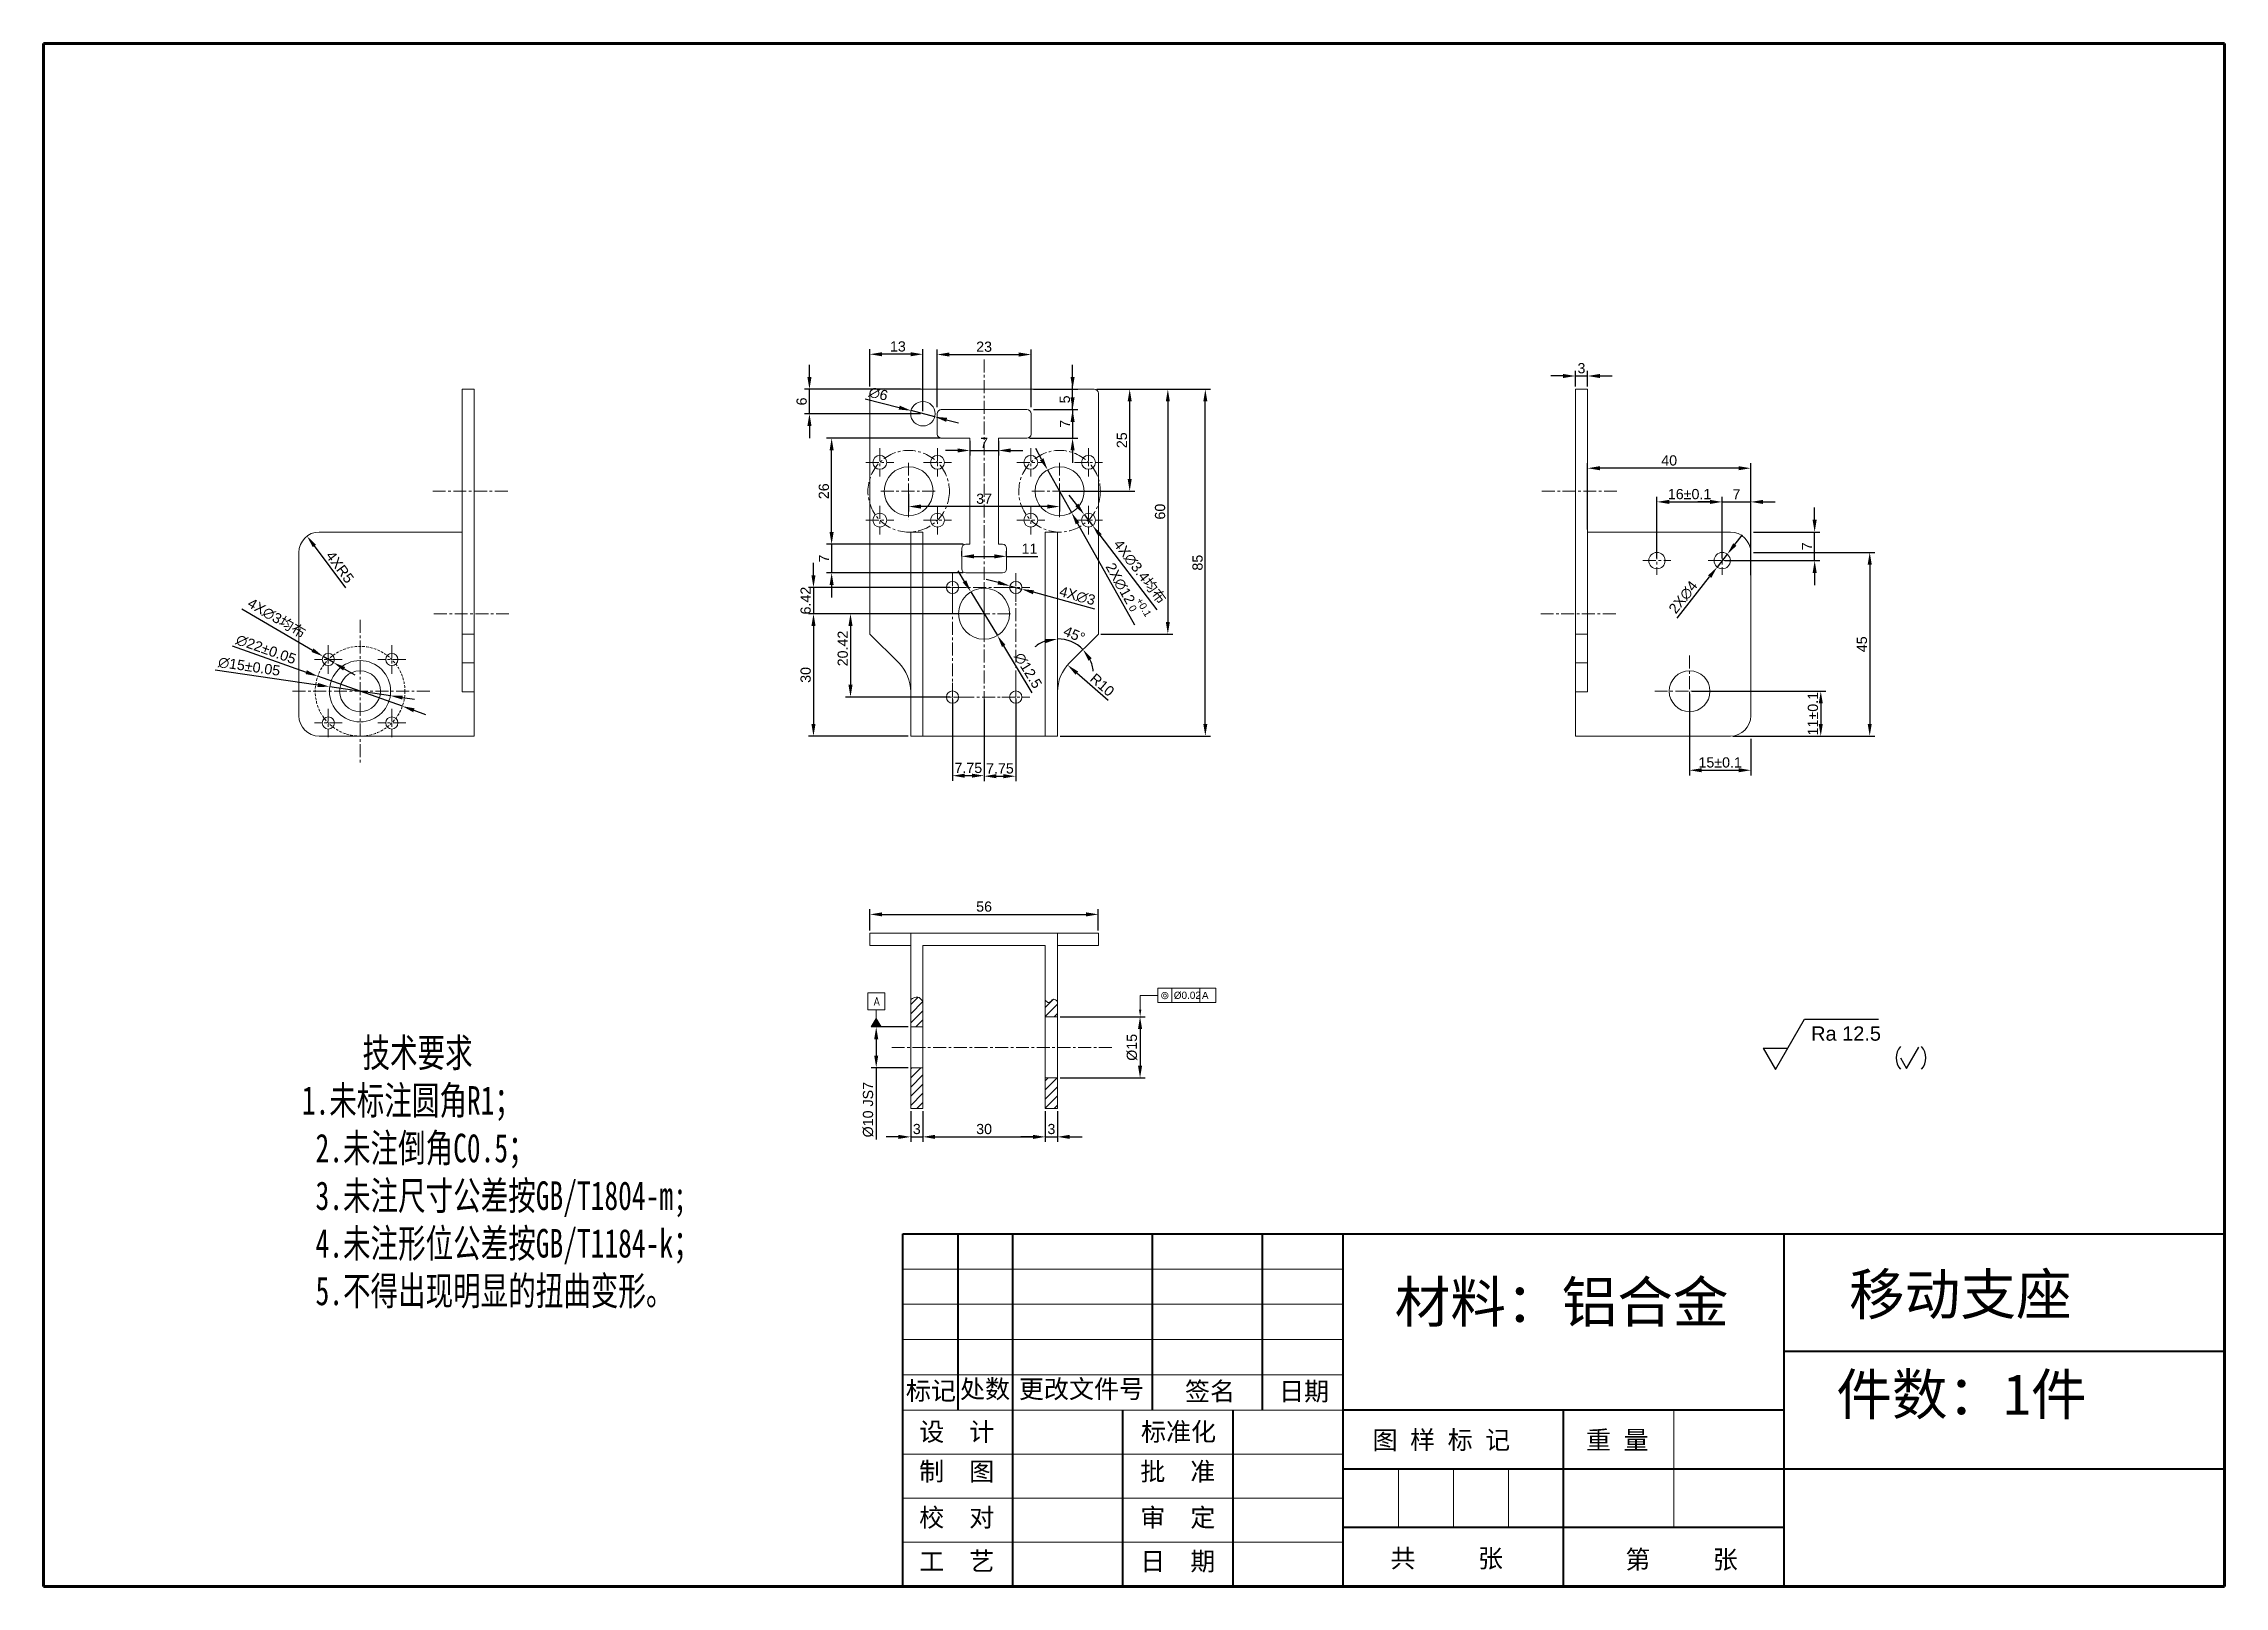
# Model space of a CAD drawing. Header units: millimetres. Extents: x 8228 to 14419, y 2533 to 3289.
# Drawn here: x 10067 to 10602, y 2701 to 3079 of the extents above; entities that cross this region are included whole.
import ezdxf

# ---------------------------------------------------------------- set-up
doc = ezdxf.new("R2010")
doc.units = ezdxf.units.MM
doc.linetypes.add('CENTER', pattern=[50.8, 31.75, -6.35, 6.35, -6.35])
doc.linetypes.add('DASHED', pattern=[19.05, 12.7, -6.35])
for name, color, linetype, lineweight in [('AM_5', 3, 'Continuous', 25), ('AM_8', 1, 'Continuous', 25), ('中心线', 1, 'CENTER', 5), ('尺寸', 3, 'Continuous', 15), ('标注', 3, 'Continuous', 5), ('粗实线', 7, 'Continuous', 40), ('线框', 7, 'Continuous', 60), ('细实线', 5, 'Continuous', 5), ('虚线', 6, 'DASHED', 5)]:
    doc.layers.add(name, color=color, linetype=linetype, lineweight=lineweight)
doc.styles.add('ACISOGDT', font='amgdt.shx')
doc.styles.get("Standard").update_dxf_attribs({"font": 'arial.ttf'})
doc.styles.add('USER2', font='SIMPLEX.SHX')
doc.styles.add('样式 2', font='arial.ttf', dxfattribs={"height": 2})
doc.styles.add('汉字', font='STFANGSO.TTF', dxfattribs={"width": 0.707, "height": 3.5})
doc.dimstyles.new('样式0-2', dxfattribs={"dimtxt": 2.5, "dimasz": 3, "dimexe": 1.25, "dimexo": 0.625, "dimtad": 1, "dimdsep": 46, "dimtxsty": 'Standard', "dimcen": 2.5, "dimazin": 0, "dimtfac": 1, "dimtmove": 0, "dimatfit": 3, "dimfxl": 1, "dimarcsym": 0})
doc.dimstyles.new('样式0-2$0', dxfattribs={"dimtxt": 2.5, "dimasz": 3, "dimexe": 1.25, "dimexo": 0.625, "dimtad": 1, "dimdsep": 46, "dimtxsty": 'Standard', "dimcen": 2.5, "dimazin": 0, "dimtfac": 1, "dimtmove": 0, "dimatfit": 3, "dimfxl": 1, "dimarcsym": 0})

msp = doc.modelspace()

# ---------------------------------------------------------------- texts
at = {"insert": (10113.56327637, 2835.12999622), "char_height": 7, "attachment_point": 1, "style": '汉字'}
msp.add_mtext_dynamic_manual_height_columns('\\pi31.71;技术要求\\P\\pi0;     1.未标注圆角R1；\\P      2.未注倒角C0.5；\\P      3.未注尺寸公差按GB/T1804-m;\\P      4.未注形位公差按GB/T1184-k；\\P{\\W0.707;      5.不得出现明显的扭曲变形。}', width=129.0643646646, gutter_width=12.5, heights=[0], dxfattribs=at)
at = {"layer": 'AM_5', "insert": (10500.397439, 2838.0819956), "char_height": 3.5, "width": 18.0992496589, "attachment_point": 1}
msp.add_mtext('Ra 12.5', dxfattribs=at)
at = {"layer": '中心线', "char_height": 10, "attachment_point": 1, "style": '样式 2'}
for s, insert in [('{\\fSimSun|b0|i0|c134|p2;\\C2;材料：铝合金}', (10398.30860627, 2775.55939901)), ('{\\fSimSun|b0|i0|c134|p2;\\C2;移动支座}', (10509.69863128, 2777.45451965)), ('{\\fSimSun|b0|i0|c134|p2;\\C2;件数：1件}', (10506.55602843, 2752.91993874))]:
    msp.add_mtext_dynamic_manual_height_columns(s, width=150.0879237383, gutter_width=10, heights=[0], dxfattribs=dict(at, insert=insert))
at = {"layer": '尺寸', "color": 2}
for s, insert, char_height, attachment_point, style in [('\\Fisocp.shx,gbcbig.shx;\\W1.0000000000;\\T1.0000000000;\\o\\lA', (10270.48709068, 2845.28463022), 2.1, 1, 'USER2'), ('r', (10341.96011983, 2845.67643358), 1.75, 5, 'ACISOGDT')]:
    msp.add_mtext(s, dxfattribs=dict(at, insert=insert, char_height=char_height, attachment_point=attachment_point, style=style))
at = {"layer": '尺寸', "color": 2, "char_height": 1.75, "attachment_point": 4}
for s, insert in [('%%c0.02', (10344.14761983, 2845.67643358)), (' A', (10350.37772318, 2845.67643358))]:
    msp.add_mtext(s, dxfattribs=dict(at, insert=insert))
at = {"layer": '细实线', "char_height": 4.5, "attachment_point": 1}
for s, insert, width in [('{\\f宋体|b0|i0|c134|p2;标记}', (10278.48988764, 2751.07562403), 15.75), ('{\\f宋体|b0|i0|c134|p2;处数}', (10291.74866967, 2751.49316007), 15.75), ('{\\f宋体|b0|i0|c134|p2;更改文件号}', (10306.18173644, 2751.493159), 33.75), ('{\\f宋体|b0|i0|c134|p2;签名}', (10346.89888023, 2750.92451618), 15.75), ('{\\f宋体|b0|i0|c134|p2;日期}', (10369.95396766, 2750.92451618), 15.75), ('{\\f宋体|b0|i0|c134|p2;设  计}', (10281.74804557, 2741.02979553), 36), ('{\\f宋体|b0|i0|c134|p2;标准化}', (10336.11937868, 2741.02979553), 36), ('{\\f宋体|b0|i0|c134|p2;图 样 标 记}', (10392.88798941, 2739.00045684), 40.55418), ('\\f宋体|b0|i0|c134|p2;重 量', (10445.21603313, 2738.99551553), 22.5), ('{\\f宋体|b0|i0|c134|p2;制  图}', (10281.74804557, 2731.30818776), 36), ('{\\f宋体|b0|i0|c134|p2;批  准}', (10335.93926325, 2731.30818776), 36), ('{\\f宋体|b0|i0|c134|p2;校  对}', (10281.74804557, 2720.00894959), 36), ('{\\f宋体|b0|i0|c134|p2;审  定}', (10335.93926325, 2720.00894959), 36), ('{\\f宋体|b0|i0|c134|p2; 共     张}', (10394.22047547, 2710.01019351), 36.38916), ('{\\f宋体|b0|i0|c134|p2; 第     张}', (10451.79452744, 2709.74281872), 45), ('{\\f宋体|b0|i0|c134|p2;工  艺}', (10281.74804557, 2709.27666784), 36), ('{\\f宋体|b0|i0|c134|p2;日  期}', (10335.93926325, 2709.27666784), 36)]:
    msp.add_mtext(s, dxfattribs=dict(at, insert=insert, width=width))

# ---------------------------------------------------------------- blocks, each defined once
blk = doc.blocks.new('*D44')
at = {"layer": 'Defpoints', "color": 0, "ltscale": 0.1, "transparency": 16777216}
for p in [(10309.16, 3002.71), (10286.16, 2989.21), (10309.16, 2989.21)]:
    blk.add_point(p, dxfattribs=at)
at = {"layer": '标注', "color": 0, "lineweight": -2, "ltscale": 0.1, "transparency": 16777216}
for p, q in [((10286.16, 2989.83), (10286.16, 3003.96)), ((10289.16, 3002.71), (10306.16, 3002.71)), ((10309.16, 2989.84), (10309.16, 3003.96))]:
    blk.add_line(p, q, dxfattribs=at)
at = {"layer": '标注', "color": 0, "ltscale": 0.1, "transparency": 16777216}
for points in [[(10289.16, 3003.21), (10289.16, 3002.21), (10286.16, 3002.71)], [(10306.16, 3003.21), (10306.16, 3002.21), (10309.16, 3002.71)]]:
    blk.add_solid(points, dxfattribs=at)
at = {"layer": '标注', "color": 0, "ltscale": 0.1, "transparency": 16777216, "insert": (10297.66, 3004.61), "char_height": 2.5, "attachment_point": 5}
blk.add_mtext('23', dxfattribs=at)
blk = doc.blocks.new('*D46')
at = {"layer": 'Defpoints', "color": 0, "ltscale": 0.1, "transparency": 16777216}
for p in [(10303.97, 2946.03), (10306.86, 2945.24)]:
    blk.add_point(p, dxfattribs=at)
at = {"layer": '标注', "color": 0, "lineweight": -2, "ltscale": 0.1, "transparency": 16777216}
for p, q in [((10301.07, 2946.82), (10298.18, 2947.61)), ((10303.97, 2946.03), (10306.86, 2945.24)), ((10324.81, 2940.34), (10309.75, 2944.45))]:
    blk.add_line(p, q, dxfattribs=at)
at = {"layer": '标注', "color": 0, "ltscale": 0.1, "transparency": 16777216}
for points in [[(10301.2, 2947.3), (10300.94, 2946.34), (10303.97, 2946.03)], [(10309.89, 2944.93), (10309.62, 2943.97), (10306.86, 2945.24)]]:
    blk.add_solid(points, dxfattribs=at)
at = {"layer": '标注', "color": 0, "ltscale": 0.1, "transparency": 16777216, "insert": (10320.52, 2943.55), "char_height": 2.5, "attachment_point": 5, "rotation": 344.7311}
blk.add_mtext('4X∅3', dxfattribs=at)
blk = doc.blocks.new('*D47')
at = {"layer": 'Defpoints', "color": 0, "ltscale": 0.1, "transparency": 16777216}
for p in [(10294.16, 2982.21), (10301.16, 2982.21), (10301.16, 2979.2)]:
    blk.add_point(p, dxfattribs=at)
at = {"layer": '标注', "color": 0, "lineweight": -2, "ltscale": 0.1, "transparency": 16777216}
for p, q in [((10291.16, 2979.2), (10288.16, 2979.2)), ((10294.16, 2981.59), (10294.16, 2977.95)), ((10294.16, 2979.2), (10301.16, 2979.2)), ((10301.16, 2981.59), (10301.16, 2977.95)), ((10304.16, 2979.2), (10307.16, 2979.2))]:
    blk.add_line(p, q, dxfattribs=at)
at = {"layer": '标注', "color": 0, "ltscale": 0.1, "transparency": 16777216}
for points in [[(10291.16, 2979.7), (10291.16, 2978.7), (10294.16, 2979.2)], [(10304.16, 2979.7), (10304.16, 2978.7), (10301.16, 2979.2)]]:
    blk.add_solid(points, dxfattribs=at)
at = {"layer": '标注', "color": 0, "ltscale": 0.1, "transparency": 16777216, "insert": (10297.66, 2981.07), "char_height": 2.5, "attachment_point": 5}
blk.add_mtext('7', dxfattribs=at)
blk = doc.blocks.new('*D48')
at = {"layer": 'Defpoints', "color": 0, "ltscale": 0.1, "transparency": 16777216}
for p in [(10292.16, 2952.71), (10303.16, 2953.26), (10303.16, 2952.71)]:
    blk.add_point(p, dxfattribs=at)
at = {"layer": '标注', "color": 0, "lineweight": -2, "ltscale": 0.1, "transparency": 16777216}
for p, q in [((10292.16, 2953.34), (10292.16, 2954.51)), ((10295.16, 2953.26), (10300.16, 2953.26)), ((10303.16, 2953.34), (10303.16, 2954.51)), ((10303.16, 2953.26), (10310.85, 2953.26))]:
    blk.add_line(p, q, dxfattribs=at)
at = {"layer": '标注', "color": 0, "ltscale": 0.1, "transparency": 16777216}
for points in [[(10295.16, 2953.76), (10295.16, 2952.76), (10292.16, 2953.26)], [(10300.16, 2953.76), (10300.16, 2952.76), (10303.16, 2953.26)]]:
    blk.add_solid(points, dxfattribs=at)
at = {"layer": '标注', "color": 0, "ltscale": 0.1, "transparency": 16777216, "insert": (10308.79, 2955.14), "char_height": 2.5, "attachment_point": 5}
blk.add_mtext('11', dxfattribs=at)
blk = doc.blocks.new('*D49')
at = {"layer": 'Defpoints', "color": 0, "ltscale": 0.1, "transparency": 16777216}
for p in [(10260.28, 2982.21), (10287.57, 2982.21), (10293.16, 2956.21)]:
    blk.add_point(p, dxfattribs=at)
at = {"layer": '标注', "color": 0, "lineweight": -2, "ltscale": 0.1, "transparency": 16777216}
for p, q in [((10286.94, 2982.21), (10259.03, 2982.21)), ((10260.28, 2959.21), (10260.28, 2979.21)), ((10292.54, 2956.21), (10259.03, 2956.21))]:
    blk.add_line(p, q, dxfattribs=at)
at = {"layer": '标注', "color": 0, "ltscale": 0.1, "transparency": 16777216}
for points in [[(10259.78, 2979.21), (10260.78, 2979.21), (10260.28, 2982.21)], [(10259.78, 2959.21), (10260.78, 2959.21), (10260.28, 2956.21)]]:
    blk.add_solid(points, dxfattribs=at)
at = {"layer": '标注', "color": 0, "ltscale": 0.1, "transparency": 16777216, "insert": (10258.38, 2969.21), "char_height": 2.5, "attachment_point": 5, "rotation": 90}
blk.add_mtext('26', dxfattribs=at)
blk = doc.blocks.new('*D50')
at = {"layer": 'Defpoints', "color": 0, "ltscale": 0.1, "transparency": 16777216}
for p in [(10279.16, 2969.21), (10316.16, 2969.21), (10279.16, 2965.46)]:
    blk.add_point(p, dxfattribs=at)
at = {"layer": '标注', "color": 0, "lineweight": -2, "ltscale": 0.1, "transparency": 16777216}
for p, q in [((10279.16, 2968.59), (10279.16, 2964.21)), ((10316.16, 2968.59), (10316.16, 2964.21)), ((10313.16, 2965.46), (10282.16, 2965.46))]:
    blk.add_line(p, q, dxfattribs=at)
at = {"layer": '标注', "color": 0, "ltscale": 0.1, "transparency": 16777216}
for points in [[(10282.16, 2965.96), (10282.16, 2964.96), (10279.16, 2965.46)], [(10313.16, 2965.96), (10313.16, 2964.96), (10316.16, 2965.46)]]:
    blk.add_solid(points, dxfattribs=at)
at = {"layer": '标注', "color": 0, "ltscale": 0.1, "transparency": 16777216, "insert": (10297.66, 2967.36), "char_height": 2.5, "attachment_point": 5}
blk.add_mtext('37', dxfattribs=at)
blk = doc.blocks.new('*D51')
at = {"layer": 'Defpoints', "color": 0, "ltscale": 0.1, "transparency": 16777216}
for p in [(10324.66, 2994.21), (10333.35, 2994.21), (10316.16, 2969.21)]:
    blk.add_point(p, dxfattribs=at)
at = {"layer": '标注', "color": 0, "lineweight": -2, "ltscale": 0.1, "transparency": 16777216}
for p, q in [((10325.29, 2994.21), (10334.6, 2994.21)), ((10333.35, 2972.21), (10333.35, 2991.21)), ((10316.79, 2969.21), (10334.6, 2969.21))]:
    blk.add_line(p, q, dxfattribs=at)
at = {"layer": '标注', "color": 0, "ltscale": 0.1, "transparency": 16777216}
for points in [[(10332.85, 2991.21), (10333.85, 2991.21), (10333.35, 2994.21)], [(10332.85, 2972.21), (10333.85, 2972.21), (10333.35, 2969.21)]]:
    blk.add_solid(points, dxfattribs=at)
at = {"layer": '标注', "color": 0, "ltscale": 0.1, "transparency": 16777216, "insert": (10331.45, 2981.71), "char_height": 2.5, "attachment_point": 5, "rotation": 90}
blk.add_mtext('25', dxfattribs=at)
blk = doc.blocks.new('*D52')
at = {"layer": 'Defpoints', "color": 0, "ltscale": 0.1, "transparency": 16777216}
for p in [(10313.23, 2974.44), (10319.1, 2963.98)]:
    blk.add_point(p, dxfattribs=at)
at = {"layer": '标注', "color": 0, "lineweight": -2, "ltscale": 0.1, "transparency": 16777216}
for p, q in [((10311.76, 2977.06), (10310.3, 2979.68)), ((10313.23, 2974.44), (10319.1, 2963.98)), ((10334.58, 2936.36), (10320.56, 2961.36))]:
    blk.add_line(p, q, dxfattribs=at)
at = {"layer": '标注', "color": 0, "ltscale": 0.1, "transparency": 16777216}
for points in [[(10312.2, 2977.31), (10311.33, 2976.82), (10313.23, 2974.44)], [(10321, 2961.6), (10320.13, 2961.12), (10319.1, 2963.98)]]:
    blk.add_solid(points, dxfattribs=at)
at = {"layer": '标注', "color": 0, "ltscale": 0.1, "transparency": 16777216, "insert": (10332.99, 2944.89), "char_height": 2.5, "attachment_point": 5, "rotation": 299.2729}
blk.add_mtext('2X∅12{\\fArial|b0|i0|c134|p34;{}{\\H0.71x;\\C3;\\S+0.1^  0;}{{}}}', dxfattribs=at)
blk = doc.blocks.new('*D53')
at = {"layer": 'Defpoints', "color": 0, "ltscale": 0.1, "transparency": 16777216}
for p in [(10294.42, 2944.55), (10300.91, 2933.87)]:
    blk.add_point(p, dxfattribs=at)
at = {"layer": '标注', "color": 0, "lineweight": -2, "ltscale": 0.1, "transparency": 16777216}
for p, q in [((10292.86, 2947.12), (10291.3, 2949.68)), ((10294.42, 2944.55), (10300.91, 2933.87)), ((10309.46, 2919.78), (10302.47, 2931.3))]:
    blk.add_line(p, q, dxfattribs=at)
at = {"layer": '标注', "color": 0, "ltscale": 0.1, "transparency": 16777216}
for points in [[(10293.29, 2947.38), (10292.43, 2946.86), (10294.42, 2944.55)], [(10302.89, 2931.56), (10302.04, 2931.05), (10300.91, 2933.87)]]:
    blk.add_solid(points, dxfattribs=at)
at = {"layer": '标注', "color": 0, "ltscale": 0.1, "transparency": 16777216, "insert": (10308.43, 2925.28), "char_height": 2.5, "attachment_point": 5, "rotation": 301.2727}
blk.add_mtext('∅12.5', dxfattribs=at)
blk = doc.blocks.new('*D54')
at = {"layer": 'Defpoints', "color": 0, "ltscale": 0.1, "transparency": 16777216}
for p in [(10324.66, 2994.21), (10325.66, 2934.21), (10342.7, 2934.21)]:
    blk.add_point(p, dxfattribs=at)
at = {"layer": '标注', "color": 0, "lineweight": -2, "ltscale": 0.1, "transparency": 16777216}
for p, q in [((10325.29, 2994.21), (10343.95, 2994.21)), ((10342.7, 2991.21), (10342.7, 2937.21)), ((10326.29, 2934.21), (10343.95, 2934.21))]:
    blk.add_line(p, q, dxfattribs=at)
at = {"layer": '标注', "color": 0, "ltscale": 0.1, "transparency": 16777216}
for points in [[(10342.2, 2991.21), (10343.2, 2991.21), (10342.7, 2994.21)], [(10342.2, 2937.21), (10343.2, 2937.21), (10342.7, 2934.21)]]:
    blk.add_solid(points, dxfattribs=at)
at = {"layer": '标注', "color": 0, "ltscale": 0.1, "transparency": 16777216, "insert": (10340.8, 2964.21), "char_height": 2.5, "attachment_point": 5, "rotation": 90}
blk.add_mtext('60', dxfattribs=at)
blk = doc.blocks.new('*D55')
at = {"layer": 'Defpoints', "color": 0, "ltscale": 0.1, "transparency": 16777216}
for p in [(10318.12, 2926.63), (10325.66, 2920.07)]:
    blk.add_point(p, dxfattribs=at)
at = {"layer": '标注', "color": 0, "lineweight": -2, "ltscale": 0.1, "transparency": 16777216}
blk.add_line((10328.09, 2917.96), (10320.38, 2924.66), dxfattribs=at)
at = {"layer": '标注', "color": 0, "ltscale": 0.1, "transparency": 16777216}
blk.add_solid([(10320.71, 2925.04), (10320.05, 2924.28), (10318.12, 2926.63)], dxfattribs=at)
at = {"layer": '标注', "color": 0, "ltscale": 0.1, "transparency": 16777216, "insert": (10326.61, 2921.76), "char_height": 2.5, "attachment_point": 5, "rotation": 319.0097}
blk.add_mtext('R10', dxfattribs=at)
blk = doc.blocks.new('*D56')
at = {"layer": 'Defpoints', "color": 0, "ltscale": 0.1, "transparency": 16777216}
for p in [(10293.16, 2956.21), (10260.28, 2949.21), (10293.16, 2949.21)]:
    blk.add_point(p, dxfattribs=at)
at = {"layer": '标注', "color": 0, "lineweight": -2, "ltscale": 0.1, "transparency": 16777216}
for p, q in [((10260.28, 2959.21), (10260.28, 2962.21)), ((10292.54, 2956.21), (10259.03, 2956.21)), ((10260.28, 2956.21), (10260.28, 2949.21)), ((10292.54, 2949.21), (10259.03, 2949.21)), ((10260.28, 2946.21), (10260.28, 2943.21))]:
    blk.add_line(p, q, dxfattribs=at)
at = {"layer": '标注', "color": 0, "ltscale": 0.1, "transparency": 16777216}
for points in [[(10259.78, 2959.21), (10260.78, 2959.21), (10260.28, 2956.21)], [(10259.78, 2946.21), (10260.78, 2946.21), (10260.28, 2949.21)]]:
    blk.add_solid(points, dxfattribs=at)
at = {"layer": '标注', "color": 0, "ltscale": 0.1, "transparency": 16777216, "insert": (10258.4, 2952.71), "char_height": 2.5, "attachment_point": 5, "rotation": 90}
blk.add_mtext('7', dxfattribs=at)
blk = doc.blocks.new('*D57')
at = {"layer": 'Defpoints', "color": 0, "ltscale": 0.1, "transparency": 16777216}
for p in [(10470.6, 2920.21), (10485.6, 2909.21), (10485.6, 2900.85)]:
    blk.add_point(p, dxfattribs=at)
at = {"layer": '标注', "color": 0, "lineweight": -2, "ltscale": 0.1, "transparency": 16777216}
for p, q in [((10470.6, 2919.59), (10470.6, 2899.6)), ((10485.6, 2908.58), (10485.6, 2899.6)), ((10473.6, 2900.85), (10482.6, 2900.85))]:
    blk.add_line(p, q, dxfattribs=at)
at = {"layer": '标注', "color": 0, "ltscale": 0.1, "transparency": 16777216}
for points in [[(10473.6, 2901.35), (10473.6, 2900.35), (10470.6, 2900.85)], [(10482.6, 2901.35), (10482.6, 2900.35), (10485.6, 2900.85)]]:
    blk.add_solid(points, dxfattribs=at)
at = {"layer": '标注', "color": 0, "ltscale": 0.1, "transparency": 16777216, "insert": (10478.1, 2902.75), "char_height": 2.5, "attachment_point": 5}
blk.add_mtext('15%%P0.1', dxfattribs=at)
blk = doc.blocks.new('*D58')
at = {"layer": 'Defpoints', "color": 0, "ltscale": 0.1, "transparency": 16777216}
for p in [(10470.6, 2920.21), (10485.6, 2909.21), (10502.76, 2909.21)]:
    blk.add_point(p, dxfattribs=at)
at = {"layer": '标注', "color": 0, "lineweight": -2, "ltscale": 0.1, "transparency": 16777216}
for p, q in [((10471.23, 2920.21), (10504.01, 2920.21)), ((10502.76, 2917.21), (10502.76, 2912.21)), ((10486.23, 2909.21), (10504.01, 2909.21))]:
    blk.add_line(p, q, dxfattribs=at)
at = {"layer": '标注', "color": 0, "ltscale": 0.1, "transparency": 16777216}
for points in [[(10502.26, 2917.21), (10503.26, 2917.21), (10502.76, 2920.21)], [(10502.26, 2912.21), (10503.26, 2912.21), (10502.76, 2909.21)]]:
    blk.add_solid(points, dxfattribs=at)
at = {"layer": '标注', "color": 0, "ltscale": 0.1, "transparency": 16777216, "insert": (10500.85, 2914.71), "char_height": 2.5, "attachment_point": 5, "rotation": 90}
blk.add_mtext('11%%P0.1', dxfattribs=at)
blk = doc.blocks.new('*D59')
at = {"layer": 'Defpoints', "color": 0, "ltscale": 0.1, "transparency": 16777216}
for p in [(10479.84, 2953.78), (10477.37, 2950.64)]:
    blk.add_point(p, dxfattribs=at)
at = {"layer": '标注', "color": 0, "lineweight": -2, "ltscale": 0.1, "transparency": 16777216}
for p, q in [((10481.69, 2956.15), (10483.54, 2958.51)), ((10479.84, 2953.78), (10477.37, 2950.64)), ((10467.56, 2938.11), (10475.52, 2948.27))]:
    blk.add_line(p, q, dxfattribs=at)
at = {"layer": '标注', "color": 0, "ltscale": 0.1, "transparency": 16777216}
for points in [[(10481.29, 2956.45), (10482.08, 2955.84), (10479.84, 2953.78)], [(10475.12, 2948.58), (10475.91, 2947.97), (10477.37, 2950.64)]]:
    blk.add_solid(points, dxfattribs=at)
at = {"layer": '标注', "color": 0, "ltscale": 0.1, "transparency": 16777216, "insert": (10469.06, 2943.23), "char_height": 2.5, "attachment_point": 5, "rotation": 51.9218}
blk.add_mtext('2X∅4', dxfattribs=at)
blk = doc.blocks.new('*D60')
at = {"layer": 'Defpoints', "color": 0, "ltscale": 0.1, "transparency": 16777216}
for p in [(10485.6, 2959.21), (10501.26, 2959.21), (10478.6, 2952.21)]:
    blk.add_point(p, dxfattribs=at)
at = {"layer": '标注', "color": 0, "lineweight": -2, "ltscale": 0.1, "transparency": 16777216}
for p, q in [((10501.26, 2962.21), (10501.26, 2965.21)), ((10486.23, 2959.21), (10502.51, 2959.21)), ((10501.26, 2952.21), (10501.26, 2959.21)), ((10479.23, 2952.21), (10502.51, 2952.21)), ((10501.26, 2949.21), (10501.26, 2946.21))]:
    blk.add_line(p, q, dxfattribs=at)
at = {"layer": '标注', "color": 0, "ltscale": 0.1, "transparency": 16777216}
for points in [[(10500.76, 2962.21), (10501.76, 2962.21), (10501.26, 2959.21)], [(10500.76, 2949.21), (10501.76, 2949.21), (10501.26, 2952.21)]]:
    blk.add_solid(points, dxfattribs=at)
at = {"layer": '标注', "color": 0, "ltscale": 0.1, "transparency": 16777216, "insert": (10499.39, 2955.71), "char_height": 2.5, "attachment_point": 5, "rotation": 90}
blk.add_mtext('7', dxfattribs=at)
blk = doc.blocks.new('*D61')
at = {"layer": 'Defpoints', "color": 0, "ltscale": 0.1, "transparency": 16777216}
for p in [(10485.6, 2966.6), (10478.6, 2952.21), (10485.6, 2947.99)]:
    blk.add_point(p, dxfattribs=at)
at = {"layer": '标注', "color": 0, "lineweight": -2, "ltscale": 0.1, "transparency": 16777216}
for p, q in [((10478.6, 2952.84), (10478.6, 2967.85)), ((10485.6, 2948.61), (10485.6, 2967.85)), ((10475.6, 2966.6), (10472.6, 2966.6)), ((10478.6, 2966.6), (10485.6, 2966.6)), ((10488.6, 2966.6), (10491.6, 2966.6))]:
    blk.add_line(p, q, dxfattribs=at)
at = {"layer": '标注', "color": 0, "ltscale": 0.1, "transparency": 16777216}
for points in [[(10475.6, 2967.1), (10475.6, 2966.1), (10478.6, 2966.6)], [(10488.6, 2967.1), (10488.6, 2966.1), (10485.6, 2966.6)]]:
    blk.add_solid(points, dxfattribs=at)
at = {"layer": '标注', "color": 0, "ltscale": 0.1, "transparency": 16777216, "insert": (10482.1, 2968.47), "char_height": 2.5, "attachment_point": 5}
blk.add_mtext('7', dxfattribs=at)
blk = doc.blocks.new('*D62')
at = {"layer": 'Defpoints', "color": 0, "ltscale": 0.1, "transparency": 16777216}
for p in [(10478.6, 2966.6), (10462.6, 2952.21), (10478.6, 2952.21)]:
    blk.add_point(p, dxfattribs=at)
at = {"layer": '标注', "color": 0, "lineweight": -2, "ltscale": 0.1, "transparency": 16777216}
for p, q in [((10462.6, 2952.84), (10462.6, 2967.85)), ((10478.6, 2952.84), (10478.6, 2967.85)), ((10465.6, 2966.6), (10475.6, 2966.6))]:
    blk.add_line(p, q, dxfattribs=at)
at = {"layer": '标注', "color": 0, "ltscale": 0.1, "transparency": 16777216}
for points in [[(10465.6, 2967.1), (10465.6, 2966.1), (10462.6, 2966.6)], [(10475.6, 2967.1), (10475.6, 2966.1), (10478.6, 2966.6)]]:
    blk.add_solid(points, dxfattribs=at)
at = {"layer": '标注', "color": 0, "ltscale": 0.1, "transparency": 16777216, "insert": (10470.6, 2968.5), "char_height": 2.5, "attachment_point": 5}
blk.add_mtext('16%%P0.1', dxfattribs=at)
blk = doc.blocks.new('*D63')
at = {"layer": 'Defpoints', "color": 0, "ltscale": 0.1, "transparency": 16777216}
for p in [(10342.7, 2994.21), (10351.89, 2994.21), (10315.66, 2909.21)]:
    blk.add_point(p, dxfattribs=at)
at = {"layer": '标注', "color": 0, "lineweight": -2, "ltscale": 0.1, "transparency": 16777216}
for p, q in [((10343.32, 2994.21), (10353.14, 2994.21)), ((10351.89, 2912.21), (10351.89, 2991.21)), ((10316.29, 2909.21), (10353.14, 2909.21))]:
    blk.add_line(p, q, dxfattribs=at)
at = {"layer": '标注', "color": 0, "ltscale": 0.1, "transparency": 16777216}
for points in [[(10351.39, 2991.21), (10352.39, 2991.21), (10351.89, 2994.21)], [(10351.39, 2912.21), (10352.39, 2912.21), (10351.89, 2909.21)]]:
    blk.add_solid(points, dxfattribs=at)
at = {"layer": '标注', "color": 0, "ltscale": 0.1, "transparency": 16777216, "insert": (10349.99, 2951.71), "char_height": 2.5, "attachment_point": 5, "rotation": 90}
blk.add_mtext('85', dxfattribs=at)
blk = doc.blocks.new('*D64')
at = {"layer": 'Defpoints', "color": 0, "ltscale": 0.1, "transparency": 16777216}
for p in [(10445.6, 2974.85), (10445.6, 2959.21), (10485.6, 2954.21)]:
    blk.add_point(p, dxfattribs=at)
at = {"layer": '标注', "color": 0, "lineweight": -2, "ltscale": 0.1, "transparency": 16777216}
for p, q in [((10445.6, 2959.84), (10445.6, 2976.1)), ((10482.6, 2974.85), (10448.6, 2974.85)), ((10485.6, 2954.84), (10485.6, 2976.1))]:
    blk.add_line(p, q, dxfattribs=at)
at = {"layer": '标注', "color": 0, "ltscale": 0.1, "transparency": 16777216}
for points in [[(10448.6, 2975.35), (10448.6, 2974.35), (10445.6, 2974.85)], [(10482.6, 2975.35), (10482.6, 2974.35), (10485.6, 2974.85)]]:
    blk.add_solid(points, dxfattribs=at)
at = {"layer": '标注', "color": 0, "ltscale": 0.1, "transparency": 16777216, "insert": (10465.6, 2976.75), "char_height": 2.5, "attachment_point": 5}
blk.add_mtext('40', dxfattribs=at)
blk = doc.blocks.new('*D65')
at = {"layer": 'Defpoints', "color": 0, "ltscale": 0.1, "transparency": 16777216}
for p in [(10442.6, 2994.21), (10445.6, 2997.45), (10445.6, 2994.21)]:
    blk.add_point(p, dxfattribs=at)
at = {"layer": '标注', "color": 0, "lineweight": -2, "ltscale": 0.1, "transparency": 16777216}
for p, q in [((10439.6, 2997.45), (10436.6, 2997.45)), ((10442.6, 2994.84), (10442.6, 2998.7)), ((10442.6, 2997.45), (10445.6, 2997.45)), ((10445.6, 2994.84), (10445.6, 2998.7)), ((10448.6, 2997.45), (10451.6, 2997.45))]:
    blk.add_line(p, q, dxfattribs=at)
at = {"layer": '标注', "color": 0, "ltscale": 0.1, "transparency": 16777216}
for points in [[(10439.6, 2997.95), (10439.6, 2996.95), (10442.6, 2997.45)], [(10448.6, 2997.95), (10448.6, 2996.95), (10445.6, 2997.45)]]:
    blk.add_solid(points, dxfattribs=at)
at = {"layer": '标注', "color": 0, "ltscale": 0.1, "transparency": 16777216, "insert": (10444.1, 2999.35), "char_height": 2.5, "attachment_point": 5}
blk.add_mtext('3', dxfattribs=at)
blk = doc.blocks.new('*D66')
at = {"layer": 'Defpoints', "color": 0, "ltscale": 0.1, "transparency": 16777216}
for p in [(10269.66, 3002.78), (10269.66, 2994.21), (10282.66, 2988.21)]:
    blk.add_point(p, dxfattribs=at)
at = {"layer": '标注', "color": 0, "lineweight": -2, "ltscale": 0.1, "transparency": 16777216}
for p, q in [((10269.66, 2994.84), (10269.66, 3004.03)), ((10279.66, 3002.78), (10272.66, 3002.78)), ((10282.66, 2988.84), (10282.66, 3004.03))]:
    blk.add_line(p, q, dxfattribs=at)
at = {"layer": '标注', "color": 0, "ltscale": 0.1, "transparency": 16777216}
for points in [[(10272.66, 3003.28), (10272.66, 3002.28), (10269.66, 3002.78)], [(10279.66, 3003.28), (10279.66, 3002.28), (10282.66, 3002.78)]]:
    blk.add_solid(points, dxfattribs=at)
at = {"layer": '标注', "color": 0, "ltscale": 0.1, "transparency": 16777216, "insert": (10276.52, 3004.68), "char_height": 2.5, "attachment_point": 5}
blk.add_mtext('13', dxfattribs=at)
blk = doc.blocks.new('*D67')
at = {"layer": 'Defpoints', "color": 0, "ltscale": 0.1, "transparency": 16777216}
for p in [(10254.84, 2994.21), (10282.66, 2994.21), (10282.66, 2988.21)]:
    blk.add_point(p, dxfattribs=at)
at = {"layer": '标注', "color": 0, "lineweight": -2, "ltscale": 0.1, "transparency": 16777216}
for p, q in [((10254.84, 2997.21), (10254.84, 3000.21)), ((10282.04, 2994.21), (10253.59, 2994.21)), ((10254.84, 2988.21), (10254.84, 2994.21)), ((10282.04, 2988.21), (10253.59, 2988.21)), ((10254.84, 2985.21), (10254.84, 2982.21))]:
    blk.add_line(p, q, dxfattribs=at)
at = {"layer": '标注', "color": 0, "ltscale": 0.1, "transparency": 16777216}
for points in [[(10254.34, 2997.21), (10255.34, 2997.21), (10254.84, 2994.21)], [(10254.34, 2985.21), (10255.34, 2985.21), (10254.84, 2988.21)]]:
    blk.add_solid(points, dxfattribs=at)
at = {"layer": '标注', "color": 0, "ltscale": 0.1, "transparency": 16777216, "insert": (10252.94, 2991.21), "char_height": 2.5, "attachment_point": 5, "rotation": 90}
blk.add_mtext('6', dxfattribs=at)
blk = doc.blocks.new('*D68')
at = {"layer": 'Defpoints', "color": 0, "ltscale": 0.1, "transparency": 16777216}
for p in [(10279.76, 2988.96), (10285.57, 2987.46)]:
    blk.add_point(p, dxfattribs=at)
at = {"layer": '标注', "color": 0, "lineweight": -2, "ltscale": 0.1, "transparency": 16777216}
for p, q in [((10268.52, 2991.86), (10276.85, 2989.71)), ((10285.57, 2987.46), (10279.76, 2988.96)), ((10288.47, 2986.71), (10291.38, 2985.96))]:
    blk.add_line(p, q, dxfattribs=at)
at = {"layer": '标注', "color": 0, "ltscale": 0.1, "transparency": 16777216}
for points in [[(10276.98, 2990.19), (10276.73, 2989.23), (10279.76, 2988.96)], [(10288.6, 2987.2), (10288.35, 2986.23), (10285.57, 2987.46)]]:
    blk.add_solid(points, dxfattribs=at)
at = {"layer": '标注', "color": 0, "ltscale": 0.1, "transparency": 16777216, "insert": (10271.73, 2993.07), "char_height": 2.5, "attachment_point": 5, "rotation": 345.5296}
blk.add_mtext('∅6', dxfattribs=at)
blk = doc.blocks.new('*D69')
at = {"layer": 'Defpoints', "color": 0, "ltscale": 0.1, "transparency": 16777216}
for p in [(10325.66, 2865.53), (10269.66, 2860.95), (10325.66, 2860.95)]:
    blk.add_point(p, dxfattribs=at)
at = {"layer": '标注', "color": 0, "lineweight": -2, "ltscale": 0.1, "transparency": 16777216}
for p, q in [((10269.66, 2861.57), (10269.66, 2866.78)), ((10272.66, 2865.53), (10322.66, 2865.53)), ((10325.66, 2861.57), (10325.66, 2866.78))]:
    blk.add_line(p, q, dxfattribs=at)
at = {"layer": '标注', "color": 0, "ltscale": 0.1, "transparency": 16777216}
for points in [[(10272.66, 2866.03), (10272.66, 2865.03), (10269.66, 2865.53)], [(10322.66, 2866.03), (10322.66, 2865.03), (10325.66, 2865.53)]]:
    blk.add_solid(points, dxfattribs=at)
at = {"layer": '标注', "color": 0, "ltscale": 0.1, "transparency": 16777216, "insert": (10297.66, 2867.43), "char_height": 2.5, "attachment_point": 5}
blk.add_mtext('56', dxfattribs=at)
blk = doc.blocks.new('*D70')
at = {"layer": 'Defpoints', "color": 0, "ltscale": 0.1, "transparency": 16777216}
for p in [(10282.66, 2817.95), (10312.66, 2817.95), (10312.66, 2811.02)]:
    blk.add_point(p, dxfattribs=at)
at = {"layer": '标注', "color": 0, "lineweight": -2, "ltscale": 0.1, "transparency": 16777216}
for p, q in [((10282.66, 2817.32), (10282.66, 2809.77)), ((10312.66, 2817.32), (10312.66, 2809.77)), ((10285.66, 2811.02), (10309.66, 2811.02))]:
    blk.add_line(p, q, dxfattribs=at)
at = {"layer": '标注', "color": 0, "ltscale": 0.1, "transparency": 16777216}
for points in [[(10285.66, 2811.52), (10285.66, 2810.52), (10282.66, 2811.02)], [(10309.66, 2811.52), (10309.66, 2810.52), (10312.66, 2811.02)]]:
    blk.add_solid(points, dxfattribs=at)
at = {"layer": '标注', "color": 0, "ltscale": 0.1, "transparency": 16777216, "insert": (10297.66, 2812.93), "char_height": 2.5, "attachment_point": 5}
blk.add_mtext('30', dxfattribs=at)
blk = doc.blocks.new('*D71')
at = {"layer": 'Defpoints', "color": 0, "ltscale": 0.1, "transparency": 16777216}
for p in [(10312.66, 2817.95), (10315.66, 2817.95), (10315.66, 2811.02)]:
    blk.add_point(p, dxfattribs=at)
at = {"layer": '标注', "color": 0, "lineweight": -2, "ltscale": 0.1, "transparency": 16777216}
for p, q in [((10312.66, 2817.32), (10312.66, 2809.77)), ((10315.66, 2817.32), (10315.66, 2809.77)), ((10309.66, 2811.02), (10306.66, 2811.02)), ((10312.66, 2811.02), (10315.66, 2811.02)), ((10318.66, 2811.02), (10321.66, 2811.02))]:
    blk.add_line(p, q, dxfattribs=at)
at = {"layer": '标注', "color": 0, "ltscale": 0.1, "transparency": 16777216}
for points in [[(10309.66, 2811.52), (10309.66, 2810.52), (10312.66, 2811.02)], [(10318.66, 2811.52), (10318.66, 2810.52), (10315.66, 2811.02)]]:
    blk.add_solid(points, dxfattribs=at)
at = {"layer": '标注', "color": 0, "ltscale": 0.1, "transparency": 16777216, "insert": (10314.16, 2812.93), "char_height": 2.5, "attachment_point": 5}
blk.add_mtext('3', dxfattribs=at)
blk = doc.blocks.new('*D106')
at = {"layer": 'Defpoints', "color": 0, "transparency": 16777216}
for p in [(10289.91, 2918.79), (10297.66, 2913.91), (10289.91, 2899.52)]:
    blk.add_point(p, dxfattribs=at)
at = {"layer": '标注', "color": 0, "lineweight": -2, "transparency": 16777216}
for p, q in [((10289.91, 2918.16), (10289.91, 2898.27)), ((10297.66, 2913.29), (10297.66, 2898.27)), ((10294.66, 2899.52), (10292.91, 2899.52))]:
    blk.add_line(p, q, dxfattribs=at)
at = {"layer": '标注', "color": 0, "transparency": 16777216}
for points in [[(10292.91, 2900.02), (10292.91, 2899.02), (10289.91, 2899.52)], [(10294.66, 2900.02), (10294.66, 2899.02), (10297.66, 2899.52)]]:
    blk.add_solid(points, dxfattribs=at)
at = {"layer": '标注', "color": 0, "transparency": 16777216, "insert": (10293.79, 2901.41), "char_height": 2.5, "attachment_point": 5}
blk.add_mtext('7.75', dxfattribs=at)
blk = doc.blocks.new('*D107')
at = {"layer": 'Defpoints', "color": 0, "transparency": 16777216}
for p in [(10297.66, 2939.21), (10264.91, 2918.79), (10289.91, 2918.79)]:
    blk.add_point(p, dxfattribs=at)
at = {"layer": '标注', "color": 0, "lineweight": -2, "transparency": 16777216}
for p, q in [((10297.04, 2939.21), (10263.66, 2939.21)), ((10264.91, 2936.21), (10264.91, 2921.79)), ((10289.29, 2918.79), (10263.66, 2918.79))]:
    blk.add_line(p, q, dxfattribs=at)
at = {"layer": '标注', "color": 0, "transparency": 16777216}
for points in [[(10264.41, 2936.21), (10265.41, 2936.21), (10264.91, 2939.21)], [(10264.41, 2921.79), (10265.41, 2921.79), (10264.91, 2918.79)]]:
    blk.add_solid(points, dxfattribs=at)
at = {"layer": '标注', "color": 0, "transparency": 16777216, "insert": (10263.01, 2930.68), "char_height": 2.5, "attachment_point": 5, "rotation": 90}
blk.add_mtext('20.42', dxfattribs=at)
blk = doc.blocks.new('*D108')
at = {"layer": 'Defpoints', "color": 0, "transparency": 16777216}
for p in [(10289.91, 2945.63), (10255.83, 2939.21), (10297.66, 2939.21)]:
    blk.add_point(p, dxfattribs=at)
at = {"layer": '标注', "color": 0, "lineweight": -2, "transparency": 16777216}
for p, q in [((10255.83, 2948.63), (10255.83, 2951.63)), ((10289.29, 2945.63), (10254.58, 2945.63)), ((10255.83, 2945.63), (10255.83, 2939.21)), ((10297.04, 2939.21), (10254.58, 2939.21)), ((10255.83, 2936.21), (10255.83, 2933.21))]:
    blk.add_line(p, q, dxfattribs=at)
at = {"layer": '标注', "color": 0, "transparency": 16777216}
for points in [[(10255.33, 2948.63), (10256.33, 2948.63), (10255.83, 2945.63)], [(10255.33, 2936.21), (10256.33, 2936.21), (10255.83, 2939.21)]]:
    blk.add_solid(points, dxfattribs=at)
at = {"layer": '标注', "color": 0, "transparency": 16777216, "insert": (10253.92, 2942.42), "char_height": 2.5, "attachment_point": 5, "rotation": 90}
blk.add_mtext('6.42', dxfattribs=at)
blk = doc.blocks.new('*D124')
at = {"layer": 'Defpoints', "color": 0, "transparency": 16777216}
for p in [(10279.66, 2837.95), (10271.21, 2827.95), (10279.66, 2827.95)]:
    blk.add_point(p, dxfattribs=at)
at = {"layer": '标注', "color": 0, "lineweight": -2, "transparency": 16777216}
for p, q in [((10279.04, 2837.95), (10269.96, 2837.95)), ((10271.21, 2834.95), (10271.21, 2830.95)), ((10279.04, 2827.95), (10269.96, 2827.95)), ((10271.21, 2827.95), (10271.21, 2810.41))]:
    blk.add_line(p, q, dxfattribs=at)
at = {"layer": '标注', "color": 0, "transparency": 16777216}
for points in [[(10270.71, 2834.95), (10271.71, 2834.95), (10271.21, 2837.95)], [(10270.71, 2830.95), (10271.71, 2830.95), (10271.21, 2827.95)]]:
    blk.add_solid(points, dxfattribs=at)
at = {"layer": '标注', "color": 0, "transparency": 16777216, "insert": (10269.24, 2817.68), "char_height": 2.5, "attachment_point": 5, "rotation": 90}
blk.add_mtext('%%C10{}{\\C2; JS7}', dxfattribs=at)
blk = doc.blocks.new('*D125')
at = {"layer": 'Defpoints', "color": 0, "transparency": 16777216}
for p in [(10315.66, 2840.45), (10315.66, 2825.45), (10335.89, 2825.45)]:
    blk.add_point(p, dxfattribs=at)
at = {"layer": '标注', "color": 0, "lineweight": -2, "transparency": 16777216}
for p, q in [((10316.29, 2840.45), (10337.14, 2840.45)), ((10335.89, 2837.45), (10335.89, 2828.45)), ((10316.29, 2825.45), (10337.14, 2825.45))]:
    blk.add_line(p, q, dxfattribs=at)
at = {"layer": '标注', "color": 0, "transparency": 16777216}
for points in [[(10335.39, 2837.45), (10336.39, 2837.45), (10335.89, 2840.45)], [(10335.39, 2828.45), (10336.39, 2828.45), (10335.89, 2825.45)]]:
    blk.add_solid(points, dxfattribs=at)
at = {"layer": '标注', "color": 0, "transparency": 16777216, "insert": (10333.92, 2832.95), "char_height": 2.5, "attachment_point": 5, "rotation": 90}
blk.add_mtext('%%C15', dxfattribs=at)
blk = doc.blocks.new('*D126')
at = {"layer": 'Defpoints', "color": 0, "transparency": 16777216}
for p in [(10279.66, 2817.95), (10282.66, 2817.95), (10282.66, 2811.02)]:
    blk.add_point(p, dxfattribs=at)
at = {"layer": '标注', "color": 0, "lineweight": -2, "transparency": 16777216}
for p, q in [((10279.66, 2817.32), (10279.66, 2809.77)), ((10282.66, 2817.32), (10282.66, 2809.77)), ((10276.66, 2811.02), (10273.66, 2811.02)), ((10279.66, 2811.02), (10282.66, 2811.02)), ((10285.66, 2811.02), (10288.66, 2811.02))]:
    blk.add_line(p, q, dxfattribs=at)
at = {"layer": '标注', "color": 0, "transparency": 16777216}
for points in [[(10276.66, 2811.52), (10276.66, 2810.52), (10279.66, 2811.02)], [(10285.66, 2811.52), (10285.66, 2810.52), (10282.66, 2811.02)]]:
    blk.add_solid(points, dxfattribs=at)
at = {"layer": '标注', "color": 0, "transparency": 16777216, "insert": (10281.16, 2812.93), "char_height": 2.5, "attachment_point": 5}
blk.add_mtext('3', dxfattribs=at)
blk = doc.blocks.new('*D127')
at = {"layer": 'Defpoints', "color": 0, "transparency": 16777216}
for p in [(10309.16, 2994.21), (10319.35, 2994.21), (10309.16, 2989.21)]:
    blk.add_point(p, dxfattribs=at)
at = {"layer": '标注', "color": 0, "lineweight": -2, "transparency": 16777216}
for p, q in [((10319.35, 2997.21), (10319.35, 3000.21)), ((10309.79, 2994.21), (10320.6, 2994.21)), ((10319.35, 2989.21), (10319.35, 2994.21)), ((10309.79, 2989.21), (10320.6, 2989.21)), ((10319.35, 2986.21), (10319.35, 2983.21))]:
    blk.add_line(p, q, dxfattribs=at)
at = {"layer": '标注', "color": 0, "transparency": 16777216}
for points in [[(10318.85, 2997.21), (10319.85, 2997.21), (10319.35, 2994.21)], [(10318.85, 2986.21), (10319.85, 2986.21), (10319.35, 2989.21)]]:
    blk.add_solid(points, dxfattribs=at)
at = {"layer": '标注', "color": 0, "transparency": 16777216, "insert": (10317.46, 2991.71), "char_height": 2.5, "attachment_point": 5, "rotation": 90}
blk.add_mtext('5', dxfattribs=at)
blk = doc.blocks.new('*D128')
at = {"layer": 'Defpoints', "color": 0, "transparency": 16777216}
for p in [(10309.16, 2989.21), (10308.16, 2982.21), (10319.35, 2982.21)]:
    blk.add_point(p, dxfattribs=at)
at = {"layer": '标注', "color": 0, "lineweight": -2, "transparency": 16777216}
for p, q in [((10319.35, 2992.21), (10319.35, 2995.21)), ((10309.79, 2989.21), (10320.6, 2989.21)), ((10319.35, 2989.21), (10319.35, 2982.21)), ((10308.79, 2982.21), (10320.6, 2982.21)), ((10319.35, 2979.21), (10319.35, 2976.21))]:
    blk.add_line(p, q, dxfattribs=at)
at = {"layer": '标注', "color": 0, "transparency": 16777216}
for points in [[(10318.85, 2992.21), (10319.85, 2992.21), (10319.35, 2989.21)], [(10318.85, 2979.21), (10319.85, 2979.21), (10319.35, 2982.21)]]:
    blk.add_solid(points, dxfattribs=at)
at = {"layer": '标注', "color": 0, "transparency": 16777216, "insert": (10317.48, 2985.71), "char_height": 2.5, "attachment_point": 5, "rotation": 90}
blk.add_mtext('7', dxfattribs=at)
blk = doc.blocks.new('*D129')
at = {"layer": 'Defpoints', "color": 0, "transparency": 16777216}
for p in [(10297.66, 2939.21), (10255.83, 2909.21), (10279.66, 2909.21)]:
    blk.add_point(p, dxfattribs=at)
at = {"layer": '标注', "color": 0, "lineweight": -2, "transparency": 16777216}
for p, q in [((10297.04, 2939.21), (10254.58, 2939.21)), ((10255.83, 2936.21), (10255.83, 2912.21)), ((10279.04, 2909.21), (10254.58, 2909.21))]:
    blk.add_line(p, q, dxfattribs=at)
at = {"layer": '标注', "color": 0, "transparency": 16777216}
for points in [[(10255.33, 2936.21), (10256.33, 2936.21), (10255.83, 2939.21)], [(10255.33, 2912.21), (10256.33, 2912.21), (10255.83, 2909.21)]]:
    blk.add_solid(points, dxfattribs=at)
at = {"layer": '标注', "color": 0, "transparency": 16777216, "insert": (10253.92, 2924.21), "char_height": 2.5, "attachment_point": 5, "rotation": 90}
blk.add_mtext('30', dxfattribs=at)
blk = doc.blocks.new('*D130')
at = {"layer": 'Defpoints', "color": 0, "transparency": 16777216}
for p in [(10297.66, 2918.79), (10305.41, 2918.79), (10305.41, 2899.39)]:
    blk.add_point(p, dxfattribs=at)
at = {"layer": '标注', "color": 0, "lineweight": -2, "transparency": 16777216}
for p, q in [((10297.66, 2918.16), (10297.66, 2898.14)), ((10305.41, 2918.16), (10305.41, 2898.14)), ((10300.66, 2899.39), (10302.41, 2899.39))]:
    blk.add_line(p, q, dxfattribs=at)
at = {"layer": '标注', "color": 0, "transparency": 16777216}
for points in [[(10300.66, 2899.89), (10300.66, 2898.89), (10297.66, 2899.39)], [(10302.41, 2899.89), (10302.41, 2898.89), (10305.41, 2899.39)]]:
    blk.add_solid(points, dxfattribs=at)
at = {"layer": '标注', "color": 0, "transparency": 16777216, "insert": (10301.54, 2901.28), "char_height": 2.5, "attachment_point": 5}
blk.add_mtext('7.75', dxfattribs=at)
blk = doc.blocks.new('*D131')
at = {"layer": 'Defpoints', "color": 0, "transparency": 16777216}
for p in [(10315.66, 2959.21), (10320.07, 2931.85), (10325.66, 2934.21), (10318.59, 2927.14), (10315.66, 2914.21)]:
    blk.add_point(p, dxfattribs=at)
at = {"layer": '标注', "color": 0, "lineweight": -2, "transparency": 16777216}
for start, end in [(109.5831, 129.1662), (45, 90), (5.8338, 25.4169)]:
    blk.add_arc((10315.66, 2924.21), 8.82, start, end, dxfattribs=at)
at = {"layer": '标注', "color": 0, "transparency": 16777216}
for points in [[(10312.62, 2933.01), (10312.79, 2932.03), (10315.66, 2933.03)], [(10323.22, 2927.71), (10324.04, 2928.28), (10321.9, 2930.45)]]:
    blk.add_solid(points, dxfattribs=at)
at = {"layer": '标注', "color": 0, "transparency": 16777216, "insert": (10319.76, 2934.11), "char_height": 2.5, "attachment_point": 5, "rotation": 337.5}
blk.add_mtext('45°', dxfattribs=at)
blk = doc.blocks.new('*D146')
at = {"layer": 'Defpoints', "color": 0, "transparency": 16777216}
for p in [(10485.6, 2954.21), (10480.6, 2909.21), (10514.76, 2909.21)]:
    blk.add_point(p, dxfattribs=at)
at = {"layer": '标注', "color": 0, "lineweight": -2, "transparency": 16777216}
for p, q in [((10486.23, 2954.21), (10516.01, 2954.21)), ((10514.76, 2951.21), (10514.76, 2912.21)), ((10481.23, 2909.21), (10516.01, 2909.21))]:
    blk.add_line(p, q, dxfattribs=at)
at = {"layer": '标注', "color": 0, "transparency": 16777216}
for points in [[(10514.26, 2951.21), (10515.26, 2951.21), (10514.76, 2954.21)], [(10514.26, 2912.21), (10515.26, 2912.21), (10514.76, 2909.21)]]:
    blk.add_solid(points, dxfattribs=at)
at = {"layer": '标注', "color": 0, "transparency": 16777216, "insert": (10512.86, 2931.71), "char_height": 2.5, "attachment_point": 5, "rotation": 90}
blk.add_mtext('45', dxfattribs=at)
blk = doc.blocks.new('*D147')
at = {"layer": 'Defpoints', "color": 0, "transparency": 16777216}
for p in [(10134.31, 2923.88), (10155.05, 2916.54)]:
    blk.add_point(p, dxfattribs=at)
at = {"layer": '标注', "color": 0, "lineweight": -2, "transparency": 16777216}
for p, q in [((10113.3, 2931.3), (10131.48, 2924.88)), ((10155.05, 2916.54), (10134.31, 2923.88)), ((10157.88, 2915.54), (10160.71, 2914.54))]:
    blk.add_line(p, q, dxfattribs=at)
at = {"layer": '标注', "color": 0, "transparency": 16777216}
for points in [[(10131.64, 2925.35), (10131.31, 2924.41), (10134.31, 2923.88)], [(10158.04, 2916.02), (10157.71, 2915.07), (10155.05, 2916.54)]]:
    blk.add_solid(points, dxfattribs=at)
at = {"layer": '标注', "color": 0, "transparency": 16777216, "insert": (10121.63, 2930.45), "char_height": 2.5, "attachment_point": 5, "rotation": 340.5314}
blk.add_mtext('∅22%%P0.05', dxfattribs=at)
blk = doc.blocks.new('*D148')
at = {"layer": 'Defpoints', "color": 0, "transparency": 16777216}
for p in [(10135.61, 2928.75), (10138.19, 2927.23)]:
    blk.add_point(p, dxfattribs=at)
at = {"layer": '标注', "color": 0, "lineweight": -2, "transparency": 16777216}
for p, q in [((10115.71, 2940.42), (10133.02, 2930.27)), ((10138.19, 2927.23), (10135.61, 2928.75)), ((10140.78, 2925.71), (10143.37, 2924.19))]:
    blk.add_line(p, q, dxfattribs=at)
at = {"layer": '标注', "color": 0, "transparency": 16777216}
for points in [[(10133.27, 2930.7), (10132.76, 2929.83), (10135.61, 2928.75)], [(10141.03, 2926.14), (10140.53, 2925.28), (10138.19, 2927.23)]]:
    blk.add_solid(points, dxfattribs=at)
at = {"layer": '标注', "color": 0, "transparency": 16777216, "insert": (10124.21, 2938.05), "char_height": 2.5, "attachment_point": 5, "rotation": 329.6084}
blk.add_mtext('4X∅3{\\fSimSun|b0|i0|c134|p2;均布}', dxfattribs=at)
blk = doc.blocks.new('*D156')
at = {"layer": 'Defpoints', "color": 0, "transparency": 16777216}
for p in [(10137.26, 2921.31), (10152.1, 2919.11)]:
    blk.add_point(p, dxfattribs=at)
at = {"layer": '标注', "color": 0, "lineweight": -2, "transparency": 16777216}
for p, q in [((10109.15, 2925.49), (10134.29, 2921.75)), ((10152.1, 2919.11), (10137.26, 2921.31)), ((10155.06, 2918.67), (10158.03, 2918.23))]:
    blk.add_line(p, q, dxfattribs=at)
at = {"layer": '标注', "color": 0, "transparency": 16777216}
for points in [[(10134.37, 2922.25), (10134.22, 2921.26), (10137.26, 2921.31)], [(10155.14, 2919.16), (10154.99, 2918.17), (10152.1, 2919.11)]]:
    blk.add_solid(points, dxfattribs=at)
at = {"layer": '标注', "color": 0, "transparency": 16777216, "insert": (10117.5, 2926.24), "char_height": 2.5, "attachment_point": 5, "rotation": 351.5446}
blk.add_mtext('∅15%%P0.05', dxfattribs=at)
blk = doc.blocks.new('*D164')
at = {"layer": 'Defpoints', "color": 0, "transparency": 16777216}
for p in [(10322.2, 2963.49), (10324.27, 2960.79)]:
    blk.add_point(p, dxfattribs=at)
at = {"layer": '标注', "color": 0, "lineweight": -2, "transparency": 16777216}
for p, q in [((10320.38, 2965.87), (10318.55, 2968.25)), ((10322.2, 2963.49), (10324.27, 2960.79)), ((10340.06, 2940.16), (10326.09, 2958.41))]:
    blk.add_line(p, q, dxfattribs=at)
at = {"layer": '标注', "color": 0, "transparency": 16777216}
for points in [[(10320.77, 2966.18), (10319.98, 2965.57), (10322.2, 2963.49)], [(10326.49, 2958.71), (10325.69, 2958.1), (10324.27, 2960.79)]]:
    blk.add_solid(points, dxfattribs=at)
at = {"layer": '标注', "color": 0, "transparency": 16777216, "insert": (10335.79, 2949.47), "char_height": 2.5, "attachment_point": 5, "rotation": 307.4401}
blk.add_mtext('4X∅3.4{\\fSimSun|b0|i0|c134|p2;均布}', dxfattribs=at)
blk = doc.blocks.new('*D171')
at = {"layer": 'Defpoints', "color": 0, "transparency": 16777216}
for p in [(10131.68, 2958.21), (10134.68, 2954.21)]:
    blk.add_point(p, dxfattribs=at)
at = {"layer": '标注', "color": 0, "lineweight": -2, "transparency": 16777216}
blk.add_line((10141.16, 2945.57), (10133.48, 2955.81), dxfattribs=at)
at = {"layer": '标注', "color": 0, "transparency": 16777216}
blk.add_solid([(10133.88, 2956.11), (10133.08, 2955.51), (10131.68, 2958.21)], dxfattribs=at)
at = {"layer": '标注', "color": 0, "transparency": 16777216, "insert": (10139.74, 2950.63), "char_height": 2.5, "attachment_point": 5, "rotation": 306.8779}
blk.add_mtext('4XR5', dxfattribs=at)

# ---------------------------------------------------------------- dimensions: what is measured, and where the dimension line sits
at = {"layer": '标注', "ltscale": 0.1}
for base, p1, p2, picture, middle in [((10269.66362221, 3002.78057086), (10282.66362221, 2988.21061503), (10269.66362221, 2994.21061503), '*D66', (10276.52062232, 3002.78057086)), ((10309.16362221, 3002.70670591), (10286.16362221, 2989.20967865), (10309.16362221, 2989.21061503), '*D44', (10297.66362221, 3002.70670591)), ((10445.60204694, 2997.44797602), (10442.60204694, 2994.21061503), (10445.60204694, 2994.21061503), '*D65', (10444.10204694, 2997.44797602)), ((10445.60204694, 2974.84704223), (10485.60204694, 2954.21061503), (10445.60204694, 2959.21061503), '*D64', (10465.60204694, 2974.84704223)), ((10303.16362221, 2953.26219321), (10292.16362221, 2952.71061503), (10303.16362221, 2952.71061503), '*D48', (10308.79288551, 2953.26219321))]:
    dim = msp.add_linear_dim(base=base, p1=p1, p2=p2, dimstyle='样式0-2$0', dxfattribs=at)
    dim.commit()
    dim.dimension.update_dxf_attribs({"geometry": picture, "text_midpoint": middle, "dimtype": 160})
for base, p1, p2, picture, middle in [((10254.8407873, 2994.21061503), (10282.66362221, 2988.21061503), (10282.66362221, 2994.21061503), '*D67', (10254.8407873, 2991.21061503)), ((10351.89060479, 2994.21061503), (10315.66362221, 2909.21061503), (10342.69961571, 2994.21061503), '*D63', (10351.89060479, 2951.71061503)), ((10333.35267485, 2994.21061503), (10316.16362221, 2969.21061503), (10324.66362221, 2994.21061503), '*D51', (10333.35267485, 2981.71061503)), ((10260.2792282, 2982.21061503), (10293.16362221, 2956.21061503), (10287.56983634, 2982.21061503), '*D49', (10260.2792282, 2969.21061503)), ((10260.27990253, 2949.21061503), (10293.16362221, 2956.21061503), (10293.16362221, 2949.21061503), '*D56', (10260.27990253, 2952.71061503)), ((10501.26125642, 2959.21061503), (10478.60204694, 2952.21061503), (10485.60204694, 2959.21061503), '*D60', (10501.26125642, 2955.71061503))]:
    dim = msp.add_linear_dim(base=base, p1=p1, p2=p2, angle=90, dimstyle='样式0-2$0', dxfattribs=at)
    dim.commit()
    dim.dimension.update_dxf_attribs({"geometry": picture, "text_midpoint": middle, "dimtype": 160})
at = {"layer": '标注'}
for base, p1, p2, picture, middle in [((10319.35334002, 2994.21061503), (10309.16362221, 2989.21061503), (10309.16362221, 2994.21061503), '*D127', (10317.45702351, 2991.71061503)), ((10514.76081299, 2909.21061503), (10485.60204694, 2954.21061503), (10480.60204694, 2909.21061503), '*D146', (10512.86449648, 2931.71061503)), ((10255.82637902, 2909.21061503), (10297.66362221, 2939.21061503), (10279.66362221, 2909.21061503), '*D129', (10253.92409389, 2924.21061503))]:
    dim = msp.add_linear_dim(base=base, p1=p1, p2=p2, angle=90, dimstyle='样式0-2$0', dxfattribs=at)
    dim.commit()
    dim.dimension.update_dxf_attribs({"geometry": picture, "text_midpoint": middle})
at = {"layer": '标注', "ltscale": 0.1}
for p1, p2, picture, middle in [((10285.56845264, 2987.46097499), (10279.75879178, 2988.96025506), '*D68', (10271.72712244, 2993.0688986)), ((10294.41916986, 2944.5525275), (10300.90807457, 2933.86870255), '*D53', (10306.74357401, 2924.26069358))]:
    dim = msp.add_diameter_dim_2p(p1=p1, p2=p2, dimstyle='样式0-2', dxfattribs=at)
    dim.commit()
    dim.dimension.update_dxf_attribs({"geometry": picture, "text_midpoint": middle})
at = {"layer": '标注'}
for base, p1, p2, picture, middle in [((10319.35334002, 2982.21061503), (10309.16362221, 2989.21061503), (10308.16362221, 2982.21061503), '*D128', (10319.35334002, 2985.71061503)), ((10255.82637902, 2939.21061503), (10289.91362221, 2945.63400878), (10297.66362221, 2939.21061503), '*D108', (10255.82637902, 2942.42231191)), ((10264.9141306, 2918.78722127), (10297.66362221, 2939.21061503), (10289.91362221, 2918.78722127), '*D107', (10264.9141306, 2930.67508112))]:
    dim = msp.add_linear_dim(base=base, p1=p1, p2=p2, angle=90, dimstyle='样式0-2$0', dxfattribs=at)
    dim.commit()
    dim.dimension.update_dxf_attribs({"geometry": picture, "text_midpoint": middle, "dimtype": 160})
at = {"layer": '标注', "ltscale": 0.1}
dim = msp.add_linear_dim(base=(10342.69961571, 2934.21061503), p1=(10324.66362221, 2994.21061503), p2=(10325.66362221, 2934.21061503), angle=90, dimstyle='样式0-2$0', dxfattribs=at)
dim.commit()
dim.dimension.update_dxf_attribs({"geometry": '*D54', "text_midpoint": (10340.79818324, 2964.21061503)})
for base, p1, p2, picture, middle in [((10301.16362221, 2979.19858123), (10294.16362221, 2982.21061503), (10301.16362221, 2982.21061503), '*D47', (10297.66362221, 2981.07358123)), ((10279.16362221, 2965.45639061), (10316.16362221, 2969.21061503), (10279.16362221, 2969.21061503), '*D50', (10297.66362221, 2967.35867574)), ((10485.60204694, 2966.59889973), (10478.60204694, 2952.21061503), (10485.60204694, 2947.9883928), '*D61', (10482.10204694, 2968.47389973)), ((10325.66362221, 2865.53320797), (10269.66362221, 2860.94710233), (10325.66362221, 2860.94710233), '*D69', (10297.66362221, 2867.43464044)), ((10312.66362221, 2811.02306976), (10282.66362221, 2817.94710233), (10312.66362221, 2817.94710233), '*D70', (10297.66362221, 2812.92535489)), ((10315.66362221, 2811.02306976), (10312.66362221, 2817.94710233), (10315.66362221, 2817.94710233), '*D71', (10314.16362221, 2812.92535489))]:
    dim = msp.add_linear_dim(base=base, p1=p1, p2=p2, dimstyle='样式0-2$0', dxfattribs=at)
    dim.commit()
    dim.dimension.update_dxf_attribs({"geometry": picture, "text_midpoint": middle})
dim = msp.add_diameter_dim_2p(p1=(10313.22980711, 2974.44442138), p2=(10319.09743732, 2963.97680867), text='2X<>{\\fArial|b0|i0|c134|p34;{}{\\H0.71x;\\C3;\\S+0.1^  0;}{{}}}', dimstyle='样式0-2', override={"dimtp": 0.1}, dxfattribs=at)
dim.commit()
dim.dimension.update_dxf_attribs({"geometry": '*D52', "text_midpoint": (10330.55863215, 2943.53050508), "dimtype": 163})
at = {"layer": '标注'}
for p1, p2, picture, middle in [((10322.20120461, 2963.48932768), (10324.26817363, 2960.78976493), '*D164', (10333.98890668, 2948.09401159)), ((10138.19322439, 2927.22992789), (10135.60546175, 2928.74765135), '*D148', (10124.21437282, 2938.05306026))]:
    dim = msp.add_diameter_dim_2p(p1=p1, p2=p2, text='4X<>{\\fSimSun|b0|i0|c134|p2;均布}', dimstyle='样式0-2', dxfattribs=at)
    dim.commit()
    dim.dimension.update_dxf_attribs({"geometry": picture, "text_midpoint": middle})
at = {"layer": '标注', "ltscale": 0.1}
dim = msp.add_linear_dim(base=(10478.60204694, 2966.59889973), p1=(10462.60204694, 2952.21061503), p2=(10478.60204694, 2952.21061503), text='<>%%P0.1', dimstyle='样式0-2$0', override={"dimpost": ''}, dxfattribs=at)
dim.commit()
dim.dimension.update_dxf_attribs({"geometry": '*D62', "text_midpoint": (10470.60204694, 2968.5003322)})
at = {"layer": '标注'}
dim = msp.add_radius_dim(center=(10134.67751766, 2954.21061503), mpoint=(10131.67695708, 2958.21019453), text='4X<>', dimstyle='样式0-2', override={"dimpost": ''}, dxfattribs=at)
dim.commit()
dim.dimension.update_dxf_attribs({"geometry": '*D171', "text_midpoint": (10138.21883411, 2949.49023818), "dimtype": 164})
dim = msp.add_angular_dim_2l(base=(10320.0737238, 2931.84913504), line1=((10315.66362221, 2959.21061503), (10315.66362221, 2914.21061503)), line2=((10318.5925544, 2927.13954721), (10325.66362221, 2934.21061503)), dimstyle='样式0-2', override={"dimadec": 0}, dxfattribs=at)
dim.commit()
dim.dimension.update_dxf_attribs({"geometry": '*D131', "text_midpoint": (10319.76465674, 2934.11138822)})
at = {"layer": '标注', "ltscale": 0.1}
dim = msp.add_diameter_dim_2p(p1=(10479.8355199, 2953.78495439), p2=(10477.36857397, 2950.63627566), text='2X<>', dimstyle='样式0-2', dxfattribs=at)
dim.commit()
dim.dimension.update_dxf_attribs({"geometry": '*D59', "text_midpoint": (10469.06055615, 2943.22878597)})
dim = msp.add_diameter_dim_2p(p1=(10303.96657117, 2946.02903194), p2=(10306.86067325, 2945.23898562), text='4X<>', dimstyle='样式0-2', dxfattribs=at)
dim.commit()
dim.dimension.update_dxf_attribs({"geometry": '*D46', "text_midpoint": (10320.00007756, 2941.65212595), "dimtype": 163})
at = {"layer": '标注'}
dim = msp.add_diameter_dim_2p(p1=(10155.04858745, 2916.54443017), p2=(10134.30644787, 2923.87679988), text='<>%%P0.05', dimstyle='样式0-2', override={"dimpost": ''}, dxfattribs=at)
dim.commit()
dim.dimension.update_dxf_attribs({"geometry": '*D147', "text_midpoint": (10121.63000377, 2930.44883588)})
dim = msp.add_diameter_dim_2p(p1=(10152.09599695, 2919.10781631), p2=(10137.25903837, 2921.31341374), text='<>%%P0.05', dimstyle='样式0-2', override={"dimpost": ''}, dxfattribs=at)
dim.commit()
dim.dimension.update_dxf_attribs({"geometry": '*D156', "text_midpoint": (10117.20811288, 2924.29409672), "dimtype": 163})
at = {"layer": '标注', "ltscale": 0.1}
dim = msp.add_radius_dim(center=(10325.66362221, 2920.0684794), mpoint=(10318.11541564, 2926.62779168), dimstyle='样式0-2', dxfattribs=at)
dim.commit()
dim.dimension.update_dxf_attribs({"geometry": '*D55', "text_midpoint": (10325.36743491, 2920.32586306), "dimtype": 164})
dim = msp.add_linear_dim(base=(10502.75595945, 2909.21169386), p1=(10470.60204694, 2920.21061503), p2=(10485.60204694, 2909.21169386), angle=90, text='<>%%P0.1', dimstyle='样式0-2$0', override={"dimpost": ''}, dxfattribs=at)
dim.commit()
dim.dimension.update_dxf_attribs({"geometry": '*D58', "text_midpoint": (10502.75595945, 2914.71115445), "dimtype": 160})
dim = msp.add_linear_dim(base=(10485.60204694, 2900.84836672), p1=(10470.60204694, 2920.21061503), p2=(10485.60204694, 2909.20510355), text='<>%%P0.1', dimstyle='样式0-2$0', override={"dimpost": ''}, dxfattribs=at)
dim.commit()
dim.dimension.update_dxf_attribs({"geometry": '*D57', "text_midpoint": (10478.10204694, 2900.84836672), "dimtype": 160})
at = {"layer": '标注'}
dim = msp.add_linear_dim(base=(10289.91362221, 2899.51809906), p1=(10297.66362221, 2913.91293276), p2=(10289.91362221, 2918.78722127), dimstyle='样式0-2$0', dxfattribs=at)
dim.commit()
dim.dimension.update_dxf_attribs({"geometry": '*D106', "text_midpoint": (10293.78862221, 2899.51809906), "dimtype": 160})
for base, p1, p2, picture, middle in [((10305.41362221, 2899.38516077), (10297.66362221, 2918.78722127), (10305.41362221, 2918.78722127), '*D130', (10301.53862221, 2901.28147727)), ((10282.66362221, 2811.02306976), (10279.66362221, 2817.94710233), (10282.66362221, 2817.94710233), '*D126', (10281.16362221, 2812.92535489))]:
    dim = msp.add_linear_dim(base=base, p1=p1, p2=p2, dimstyle='样式0-2$0', dxfattribs=at)
    dim.commit()
    dim.dimension.update_dxf_attribs({"geometry": picture, "text_midpoint": middle})
dim = msp.add_linear_dim(base=(10335.88863287, 2825.44710233), p1=(10315.66362221, 2840.44710233), p2=(10315.66362221, 2825.44710233), angle=90, text='%%C<>', dimstyle='样式0-2$0', dxfattribs=at)
dim.commit()
dim.dimension.update_dxf_attribs({"geometry": '*D125', "text_midpoint": (10333.91728225, 2832.94710233)})
dim = msp.add_linear_dim(base=(10271.20963339, 2827.94710233), p1=(10279.66362221, 2837.94710233), p2=(10279.66362221, 2827.94710233), angle=90, text='%%C<>{}{\\C2; JS7}', dimstyle='样式0-2$0', override={"dimpost": '', "dimtp": 0.012, "dimtm": 0, "dimtdec": 3, "dimtzin": 8}, dxfattribs=at)
dim.commit()
dim.dimension.update_dxf_attribs({"geometry": '*D124', "text_midpoint": (10269.23828277, 2817.67732062)})

# ---------------------------------------------------------------- hatches: boundary and pattern name
at = {"layer": 'AM_8', "ltscale": 0.001}
msp.add_hatch(color=3, dxfattribs=at).paths.add_polyline_path([(10271.21854791, 2840.05590274), (10270.00611228, 2837.95590274), (10272.43098354, 2837.95590274)])
at = {"layer": '细实线'}
h = msp.add_hatch(dxfattribs=at)
h.set_pattern_fill('ANSI31', color=256, scale=0.5)
h.set_pattern_definition([(45, (-536.9418, -48.1087), (-1.12253202, 1.12253202), [])])
edge = h.paths.add_edge_path()
edge.add_line((10279.66362221, 2837.94710233), (10282.66362221, 2837.94710233))
edge.add_line((10282.66362221, 2837.94710233), (10282.66362221, 2844.16287393))
edge.add_spline(control_points=[(10282.66362221, 2844.16287393), (10282.26218316, 2844.67148613), (10281.42909823, 2845.72698172), (10280.26616976, 2845.02385017), (10279.66362221, 2844.65953697)], knot_values=[0, 0, 0, 0, 1.6998511387, 3.5276098477, 3.5276098477, 3.5276098477, 3.5276098477], degree=3, periodic=0)
edge.add_line((10279.66362221, 2844.65953697), (10279.66362221, 2837.94710233))
edge = h.paths.add_edge_path()
edge.add_line((10315.66362221, 2840.44710233), (10315.66362221, 2844.15586329))
edge.add_spline(control_points=[(10315.66362221, 2844.15586329), (10315.31839856, 2844.48130979), (10314.5598025, 2845.19644745), (10313.60175503, 2843.46640121), (10312.9424447, 2844.20684791), (10312.66362221, 2844.519983)], knot_values=[0, 0, 0, 0, 1.1698404754, 2.5706129458, 3.5971026946, 3.5971026946, 3.5971026946, 3.5971026946], degree=3, periodic=0)
edge.add_line((10312.66362221, 2844.519983), (10312.66362221, 2840.44710233))
edge.add_line((10312.66362221, 2840.44710233), (10315.66362221, 2840.44710233))
h.paths.add_polyline_path([(10312.66362221, 2817.94710233), (10315.66362221, 2817.94710233), (10315.66362221, 2822.94710233), (10315.66362221, 2825.44710233), (10312.66362221, 2825.44710233), (10312.66362221, 2822.94710233)])
h.paths.add_polyline_path([(10282.66362221, 2827.94710233), (10279.66362221, 2827.94710233), (10279.66362221, 2822.94710233), (10279.66362221, 2817.94710233), (10282.66362221, 2817.94710233), (10282.66362221, 2822.94710233)])

# ---------------------------------------------------------------- linework, layer by layer
at = {"linetype": 'Continuous', "lineweight": 15, "ltscale": 0.1}
for p, q in [((10172.67751766, 2994.21061503), (10169.67751766, 2994.21061503)), ((10169.67751766, 2994.21061503), (10169.67751766, 2993.21061503)), ((10172.67751766, 2993.21061503), (10172.67751766, 2994.21061503)), ((10324.66362221, 2994.21061503), (10270.66362221, 2994.21061503)), ((10442.60204694, 2994.21061503), (10445.60204694, 2994.21061503)), ((10442.60204694, 2993.21061503), (10442.60204694, 2994.21061503)), ((10445.60204694, 2994.21061503), (10445.60204694, 2993.21061503)), ((10169.67751766, 2993.21061503), (10169.67751766, 2934.21061503)), ((10172.67751766, 2993.21061503), (10172.67751766, 2934.21061503)), ((10269.66362221, 2993.21061503), (10269.66362221, 2934.21061503)), ((10308.16362221, 2989.21061503), (10287.16362221, 2989.21061503)), ((10325.66362221, 2934.21061503), (10325.66362221, 2993.21061503)), ((10442.60204694, 2993.21061503), (10442.60204694, 2934.21061503)), ((10445.60204694, 2993.21061503), (10445.60204694, 2934.21061503)), ((10286.16362221, 2988.21061503), (10286.16362221, 2983.21061503)), ((10309.16362221, 2983.21061503), (10309.16362221, 2988.21061503)), ((10287.16362221, 2982.21061503), (10294.16362221, 2982.21061503)), ((10294.16362221, 2982.21061503), (10294.16362221, 2956.21061503)), ((10301.16362221, 2982.21061503), (10308.16362221, 2982.21061503)), ((10301.16362221, 2956.21061503), (10301.16362221, 2982.21061503)), ((10134.67751766, 2959.21061503), (10169.67751766, 2959.21061503)), ((10279.66362221, 2959.21061503), (10282.66362221, 2959.21061503)), ((10279.66362221, 2914.21061503), (10279.66362221, 2959.21061503)), ((10282.66362221, 2959.21061503), (10282.66362221, 2914.21061503)), ((10312.66362221, 2914.21061503), (10312.66362221, 2959.21061503)), ((10312.66362221, 2959.21061503), (10315.66362221, 2959.21061503)), ((10315.66362221, 2959.21061503), (10315.66362221, 2914.21061503)), ((10480.60204694, 2959.21061503), (10445.60204694, 2959.21061503)), ((10129.67751766, 2914.21061503), (10129.67751766, 2954.21061503)), ((10292.16362221, 2955.21061503), (10292.16362221, 2950.21061503)), ((10293.16362221, 2956.21061503), (10294.16362221, 2956.21061503)), ((10302.16362221, 2956.21061503), (10301.16362221, 2956.21061503)), ((10303.16362221, 2950.21061503), (10303.16362221, 2955.21061503)), ((10485.60204694, 2914.21061503), (10485.60204694, 2954.21061503)), ((10293.16362221, 2949.21061503), (10302.16362221, 2949.21061503)), ((10172.67751766, 2934.21061503), (10169.67751766, 2934.21061503)), ((10169.67751766, 2934.21061503), (10169.67751766, 2927.13954721)), ((10172.67751766, 2927.13954721), (10172.67751766, 2934.21061503)), ((10269.66362221, 2934.21061503), (10276.73469002, 2927.13954721)), ((10318.5925544, 2927.13954721), (10325.66362221, 2934.21061503)), ((10442.60204694, 2934.21061503), (10445.60204694, 2934.21061503)), ((10442.60204694, 2927.13954721), (10442.60204694, 2934.21061503)), ((10445.60204694, 2934.21061503), (10445.60204694, 2927.13954721)), ((10172.67751766, 2927.13954721), (10169.67751766, 2927.13954721)), ((10169.67751766, 2927.13954721), (10169.67751766, 2920.0684794)), ((10172.67751766, 2920.0684794), (10172.67751766, 2927.13954721)), ((10442.60204694, 2927.13954721), (10445.60204694, 2927.13954721)), ((10442.60204694, 2920.0684794), (10442.60204694, 2927.13954721)), ((10445.60204694, 2927.13954721), (10445.60204694, 2920.0684794)), ((10169.67751766, 2920.0684794), (10172.67751766, 2920.0684794)), ((10172.67751766, 2909.21061503), (10172.67751766, 2920.0684794)), ((10445.60204694, 2920.0684794), (10442.60204694, 2920.0684794)), ((10442.60204694, 2909.21061503), (10442.60204694, 2920.0684794)), ((10279.66362221, 2909.21061503), (10279.66362221, 2914.21061503)), ((10282.66362221, 2914.21061503), (10282.66362221, 2909.21061503)), ((10312.66362221, 2909.21061503), (10312.66362221, 2914.21061503)), ((10315.66362221, 2914.21061503), (10315.66362221, 2909.21061503)), ((10134.67751766, 2909.21061503), (10172.67751766, 2909.21061503)), ((10282.66362221, 2909.21061503), (10279.66362221, 2909.21061503)), ((10312.66362221, 2909.21061503), (10282.66362221, 2909.21061503)), ((10315.66362221, 2909.21061503), (10312.66362221, 2909.21061503)), ((10480.60204694, 2909.21061503), (10442.60204694, 2909.21061503)), ((10269.66362221, 2857.94710233), (10269.66362221, 2860.94710233)), ((10269.66362221, 2860.94710233), (10276.73469002, 2860.94710233)), ((10276.73469002, 2860.94710233), (10279.66362221, 2860.94710233)), ((10279.66362221, 2822.94710233), (10279.66362221, 2860.94710233)), ((10315.66362221, 2860.94710233), (10279.66362221, 2860.94710233)), ((10315.66362221, 2822.94710233), (10315.66362221, 2860.94710233)), ((10315.66362221, 2860.94710233), (10325.66362221, 2860.94710233)), ((10325.66362221, 2860.94710233), (10325.66362221, 2857.94710233)), ((10276.73469002, 2857.94710233), (10269.66362221, 2857.94710233)), ((10279.66362221, 2857.94710233), (10276.73469002, 2857.94710233)), ((10282.66362221, 2822.94710233), (10282.66362221, 2857.94710233)), ((10282.66362221, 2857.94710233), (10312.66362221, 2857.94710233)), ((10312.66362221, 2822.94710233), (10312.66362221, 2857.94710233)), ((10325.66362221, 2857.94710233), (10315.66362221, 2857.94710233)), ((10315.66362221, 2840.44710233), (10312.66362221, 2840.44710233)), ((10282.66362221, 2837.94710233), (10279.66362221, 2837.94710233)), ((10282.66362221, 2827.94710233), (10279.66362221, 2827.94710233)), ((10279.66362221, 2817.94710233), (10279.66362221, 2822.94710233)), ((10282.66362221, 2822.94710233), (10282.66362221, 2817.94710233)), ((10315.66362221, 2825.44710233), (10312.66362221, 2825.44710233)), ((10312.66362221, 2817.94710233), (10312.66362221, 2822.94710233)), ((10315.66362221, 2822.94710233), (10315.66362221, 2817.94710233)), ((10282.66362221, 2817.94710233), (10279.66362221, 2817.94710233)), ((10315.66362221, 2817.94710233), (10312.66362221, 2817.94710233))]:
    msp.add_line(p, q, dxfattribs=at)
for centre, radius in [((10282.66362221, 2988.21061503), 3), ((10272.09255531, 2976.28168374), 1.7), ((10286.23469093, 2976.28168193), 1.7), ((10309.09255531, 2976.28168374), 1.7), ((10323.23469093, 2976.28168193), 1.7), ((10279.16362221, 2969.21061503), 6), ((10316.16362221, 2969.21061503), 6), ((10272.09255349, 2962.13954812), 1.7), ((10286.23468912, 2962.13954631), 1.7), ((10309.09255349, 2962.13954812), 1.7), ((10323.23468912, 2962.13954631), 1.7), ((10462.60204694, 2952.21061503), 2), ((10478.60204694, 2952.21061503), 2), ((10289.91362221, 2945.63400878), 1.5), ((10305.41362221, 2945.63400878), 1.5), ((10297.66362221, 2939.21061503), 6.25), ((10136.89934307, 2927.98878962), 1.5), ((10144.67751766, 2920.21061503), 7.5), ((10144.67751766, 2920.21061503), 5), ((10152.45569225, 2927.98878962), 1.5), ((10470.60204694, 2920.21061503), 5), ((10289.91362221, 2918.78722127), 1.5), ((10305.41362221, 2918.78722127), 1.5), ((10136.89934307, 2912.43244043), 1.5), ((10152.45569225, 2912.43244043), 1.5)]:
    msp.add_circle(centre, radius, dxfattribs=at)
for centre, radius, start, end in [((10270.66362221, 2993.21061503), 1, 90, 180), ((10324.66362221, 2993.21061503), 1, 0, 90), ((10287.16362221, 2988.21061503), 1, 90, 180), ((10308.16362221, 2988.21061503), 1, 0, 90), ((10287.16362221, 2983.21061503), 1, 180, 270), ((10308.16362221, 2983.21061503), 1, 270, 0), ((10134.67751766, 2954.21061503), 5, 90, 180), ((10480.60204694, 2954.21061503), 5, 0, 90), ((10293.16362221, 2955.21061503), 1, 90, 180), ((10302.16362221, 2955.21061503), 1, 0, 90), ((10293.16362221, 2950.21061503), 1, 180, 270), ((10302.16362221, 2950.21061503), 1, 270, 0), ((10269.66362221, 2920.0684794), 10, 0, 45), ((10325.66362221, 2920.0684794), 10, 135, 180), ((10134.67751766, 2914.21061503), 5, 180, 270), ((10480.60204694, 2914.21061503), 5, 270, 0)]:
    msp.add_arc(centre, radius, start, end, dxfattribs=at)
at = {"layer": 'AM_5'}
for points in [[(10488.61635009, 2832.75798469), (10491.647439, 2827.50798469), (10498.76271002, 2839.8319956)], [(10498.76271002, 2839.8319956), (10516.94245947, 2839.8319956)], [(10488.61635009, 2832.75798469), (10494.67852791, 2832.75798469)], [(10522.27052084, 2830.38223132), (10523.7860653, 2827.75723132), (10526.81715421, 2833.00723132)]]:
    msp.add_lwpolyline(points, dxfattribs=at)
for centre, start, end in [((10525.47885417, 2830.38223132), 138.8879095608, 221.1120904392), ((10524.27798152, 2830.38223132), 318.8879095608, 41.1120904392)]:
    msp.add_arc(centre, 4.25833333, start, end, dxfattribs=at)
at = {"layer": '中心线', "ltscale": 0.1}
for p, q in [((10297.66362221, 3001.51586375), (10297.66362221, 2899.38516077)), ((10272.09255531, 2979.77898528), (10272.09255531, 2972.78438221)), ((10286.23469093, 2979.77898347), (10286.23469093, 2972.7843804)), ((10309.09255531, 2979.77898528), (10309.09255531, 2972.78438221)), ((10323.23469093, 2979.77898347), (10323.23469093, 2972.7843804)), ((10268.66974832, 2976.28168374), (10275.51536229, 2976.28168374)), ((10279.16362221, 2976.2052181), (10279.16362221, 2962.21601195)), ((10282.81188394, 2976.28168193), (10289.65749792, 2976.28168193)), ((10305.66974832, 2976.28168374), (10312.51536229, 2976.28168374)), ((10316.16362221, 2976.2052181), (10316.16362221, 2962.21601195)), ((10319.81188394, 2976.28168193), (10326.65749792, 2976.28168193)), ((10180.88455301, 2969.21061503), (10162.51704013, 2969.21061503)), ((10272.31800824, 2969.21061503), (10286.00923619, 2969.21061503)), ((10309.31800824, 2969.21061503), (10323.00923619, 2969.21061503)), ((10434.39501159, 2969.21061503), (10452.76252447, 2969.21061503)), ((10268.66974651, 2962.13954812), (10275.51536048, 2962.13954812)), ((10272.09255349, 2965.63684966), (10272.09255349, 2958.64224659)), ((10282.81188213, 2962.13954631), (10289.6574961, 2962.13954631)), ((10286.23468912, 2965.63684784), (10286.23468912, 2958.64224477)), ((10305.66974651, 2962.13954812), (10312.51536048, 2962.13954812)), ((10309.09255349, 2965.63684966), (10309.09255349, 2958.64224659)), ((10319.81188213, 2962.13954631), (10326.6574961, 2962.13954631)), ((10323.23468912, 2965.63684784), (10323.23468912, 2958.64224477)), ((10459.17923995, 2952.21061503), (10466.02485392, 2952.21061503)), ((10462.60204694, 2955.70791656), (10462.60204694, 2948.71331349)), ((10475.17923995, 2952.21061503), (10482.02485392, 2952.21061503)), ((10478.60204694, 2955.70791656), (10478.60204694, 2948.71331349)), ((10289.91362221, 2949.13131032), (10289.91362221, 2942.13670725)), ((10297.66362221, 2946.2052181), (10297.66362221, 2932.21601195)), ((10305.41362221, 2949.13131032), (10305.41362221, 2942.13670725)), ((10286.49081522, 2945.63400878), (10293.3364292, 2945.63400878)), ((10289.91362221, 2945.63400878), (10305.41362221, 2945.63400878)), ((10289.91362221, 2918.78722127), (10289.91362221, 2945.63400878)), ((10301.99081522, 2945.63400878), (10308.8364292, 2945.63400878)), ((10305.41362221, 2945.63400878), (10305.41362221, 2918.78722127)), ((10144.67751766, 2937.6971227), (10144.67751766, 2902.72410735)), ((10162.79748506, 2939.21061503), (10181.14858108, 2939.21061503)), ((10290.81800824, 2939.21061503), (10304.50923619, 2939.21061503)), ((10452.48207954, 2939.21061503), (10434.13098352, 2939.21061503)), ((10136.89934307, 2931.48609115), (10136.89934307, 2924.49148808)), ((10152.45569225, 2931.48609115), (10152.45569225, 2924.49148808)), ((10140.32215005, 2927.98878962), (10133.47653608, 2927.98878962)), ((10155.87849924, 2927.98878962), (10149.03288527, 2927.98878962)), ((10470.60204694, 2928.95386887), (10470.60204694, 2911.46736119)), ((10161.7915526, 2920.21061503), (10127.56348272, 2920.21061503)), ((10289.91362221, 2922.2845228), (10289.91362221, 2915.28991973)), ((10305.41362221, 2922.2845228), (10305.41362221, 2915.28991973)), ((10462.04502947, 2920.21061503), (10479.1590644, 2920.21061503)), ((10136.89934307, 2915.92974197), (10136.89934307, 2908.9351389)), ((10152.45569225, 2915.92974197), (10152.45569225, 2908.9351389)), ((10286.49081522, 2918.78722127), (10293.3364292, 2918.78722127)), ((10305.41362221, 2918.78722127), (10289.91362221, 2918.78722127)), ((10301.99081522, 2918.78722127), (10308.8364292, 2918.78722127)), ((10140.32215005, 2912.43244043), (10133.47653608, 2912.43244043)), ((10155.87849924, 2912.43244043), (10149.03288527, 2912.43244043)), ((10328.98196551, 2832.94710233), (10274.5409525, 2832.94710233))]:
    msp.add_line(p, q, dxfattribs=at)
for centre in [(10279.16362221, 2969.21061503), (10316.16362221, 2969.21061503)]:
    msp.add_circle(centre, 10, dxfattribs=at)
at = {"layer": '尺寸'}
for p, q in [((10338.46011983, 2845.67643358), (10335.91117372, 2845.67643358)), ((10340.21011983, 2845.67643358), (10338.46011983, 2845.67643358))]:
    msp.add_line(p, q, dxfattribs=at)
at = {"layer": '尺寸', "color": 2}
for p, q in [((10340.21011983, 2847.42643358), (10354.49022318, 2847.42643358)), ((10340.21011983, 2847.42643358), (10340.21011983, 2843.92643358)), ((10343.71011983, 2847.42643358), (10343.71011983, 2843.92643358)), ((10350.57940701, 2847.42643358), (10350.57940701, 2843.92643358)), ((10354.49022318, 2847.42643358), (10354.49022318, 2843.92643358)), ((10340.21011983, 2843.92643358), (10354.49022318, 2843.92643358))]:
    msp.add_line(p, q, dxfattribs=at)
msp.add_lwpolyline([(10273.31854791, 2842.12049824), (10273.31854791, 2846.32049824), (10269.11854791, 2846.32049824), (10269.11854791, 2842.12049824), (10273.31854791, 2842.12049824)], dxfattribs=at)
at = {"layer": '尺寸'}
msp.add_lwpolyline([(10271.21854791, 2840.05590274), (10270.00611228, 2837.95590274), (10272.43098354, 2837.95590274)], close=True, dxfattribs=at)
for points in [[(10271.21854791, 2842.12049824), (10271.21854791, 2840.153253)], [(10271.21854791, 2840.153253), (10271.21854791, 2840.05590274)]]:
    msp.add_lwpolyline(points, dxfattribs=at)
msp.add_trace([(10335.61950706, 2842.20866296), (10336.20284039, 2842.20866296), (10335.91117372, 2840.45866296)], dxfattribs=at)
at = {"layer": '标注'}
msp.add_line((10335.91117372, 2842.20866296), (10335.91117372, 2845.67643358), dxfattribs=at)
at = {"layer": '粗实线', "ltscale": 0.1}
for p, q in [((10277.70397235, 2787.28443578), (10601.70397235, 2787.28443578)), ((10277.70397235, 2700.88443578), (10277.70397235, 2787.28443578)), ((10291.32845702, 2744.08443578), (10291.32845702, 2787.28443578)), ((10304.70397235, 2700.88443578), (10304.70397235, 2787.28443578)), ((10338.90397235, 2744.08443578), (10338.90397235, 2787.28443578)), ((10365.90397235, 2744.08443578), (10365.90397235, 2787.28443578)), ((10385.70397235, 2700.88443578), (10385.70397235, 2787.28443578)), ((10493.70397235, 2787.28443578), (10493.70397235, 2700.88443578)), ((10493.70397235, 2758.48443578), (10601.70397235, 2758.48443578)), ((10331.70397235, 2700.88443578), (10331.70397235, 2744.08443578)), ((10358.70397235, 2700.88443578), (10358.70397235, 2744.08443578)), ((10493.70397235, 2744.08443578), (10385.70397235, 2744.08443578)), ((10439.70397235, 2700.88443578), (10439.70397235, 2744.08443578)), ((10385.70397235, 2729.68443578), (10601.70397235, 2729.68443578)), ((10493.70397235, 2715.28443578), (10385.70397235, 2715.28443578))]:
    msp.add_line(p, q, dxfattribs=at)
at = {"layer": '线框', "ltscale": 0.1}
for p, q in [((10067.10397235, 3078.88443578), (10601.70397235, 3078.88443578)), ((10067.10397235, 2700.88443578), (10067.10397235, 3078.88443578)), ((10601.70397235, 3078.88443578), (10601.70397235, 2700.88443578)), ((10601.70397235, 2700.88443578), (10067.10397235, 2700.88443578))]:
    msp.add_line(p, q, dxfattribs=at)
at = {"layer": '细实线'}
for p, q in [((10385.70397235, 2778.64443578), (10277.70397235, 2778.64443578)), ((10385.70397235, 2770.00443578), (10277.70397235, 2770.00443578)), ((10385.70397235, 2761.36443578), (10277.70397235, 2761.36443578)), ((10385.70397235, 2752.72443578), (10277.70397235, 2752.72443578)), ((10385.70397235, 2744.08443578), (10277.70397235, 2744.08443578)), ((10466.70397235, 2715.28443578), (10466.70397235, 2744.08443578)), ((10385.70397235, 2733.28443578), (10277.70397235, 2733.28443578)), ((10399.20397235, 2715.28443578), (10399.20397235, 2729.68443578)), ((10412.70397235, 2715.28443578), (10412.70397235, 2729.68443578)), ((10426.20397235, 2715.28443578), (10426.20397235, 2729.68443578)), ((10385.70397235, 2722.48443578), (10277.70397235, 2722.48443578)), ((10385.70397235, 2711.68443578), (10277.70397235, 2711.68443578))]:
    msp.add_line(p, q, dxfattribs=at)
for points in [[(10279.66362221, 2844.65953697), (10281.38271565, 2845.28035873), (10282.66362221, 2844.16287393)], [(10312.66362221, 2844.519983), (10313.49779392, 2843.92178674), (10314.64326475, 2844.72804979), (10315.66362221, 2844.15586329)]]:
    msp.add_spline(points, degree=3, dxfattribs=at)
at = {"layer": '虚线', "ltscale": 0.05}
msp.add_circle((10144.67751766, 2920.21061503), 11, dxfattribs=at)

msp.set_redraw_order([(e.dxf.handle, doc.entitydb.next_handle()) for e in msp.query("TEXT MTEXT ATTDEF DIMENSION ARC_DIMENSION")])  # texts and dimensions are drawn at this point

doc.saveas('drawing.dxf')
